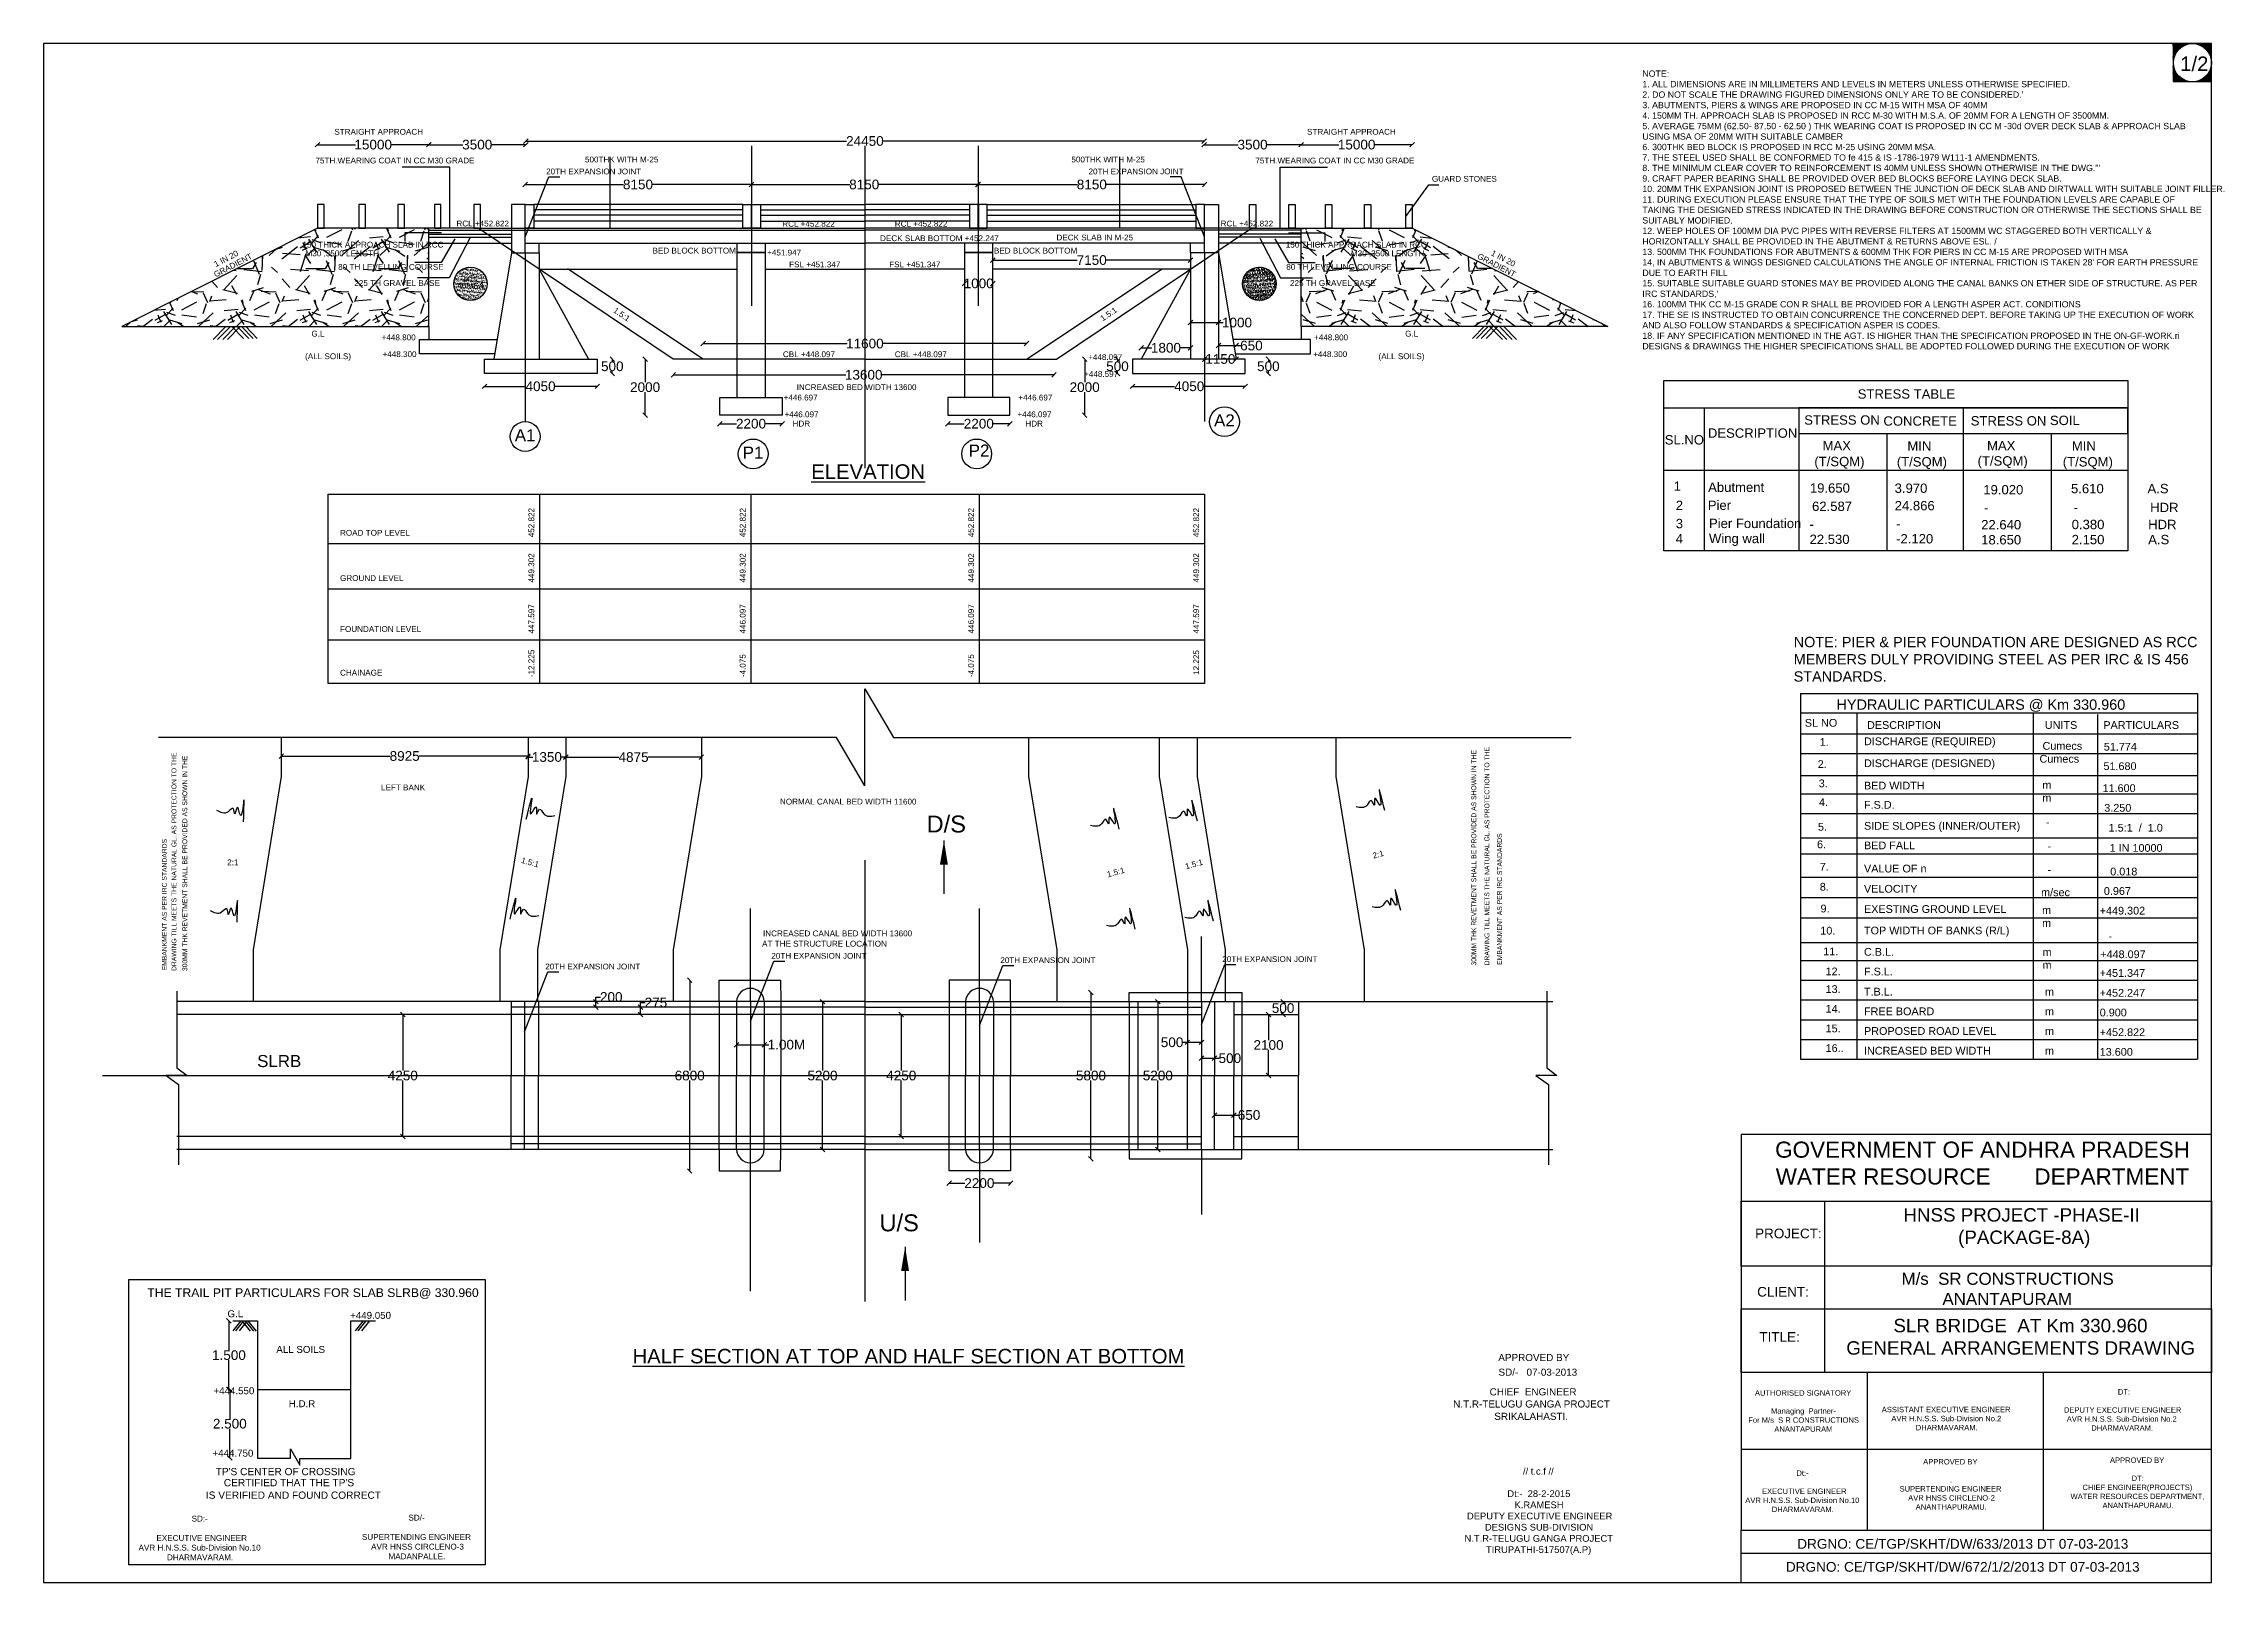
# Model space of a CAD drawing. Header units: millimetres. Extents: x 5124 to 3460569, y 2311 to 45956336.
# Drawn here: x 3415487 to 3460569, y 45924522 to 45956336 of the extents above; entities outside this region: 3.
import ezdxf

# ---------------------------------------------------------------- set-up
doc = ezdxf.new("R2010")
doc.units = ezdxf.units.MM
doc.header["$MEASUREMENT"] = 0
for name, color, linetype in [('DIMENSION', 7, 'Continuous'), ('DRAWING', 7, 'Continuous'), ('TEXT', 7, 'Continuous')]:
    doc.layers.add(name, color=color, linetype=linetype)
doc.styles.get("Standard").update_dxf_attribs({"font": 'arial.ttf', "height": 200})
doc.dimstyles.get("Standard").update_dxf_attribs({"dimtxt": 200, "dimasz": 110, "dimexe": 0.18, "dimexo": 0.0625, "dimgap": 0.09, "dimtad": 0, "dimtih": 1, "dimtoh": 1, "dimdec": 0, "dimzin": 0, "dimdsep": 46, "dimtxsty": 'Standard', "dimblk": 'OBLIQUE', "dimcen": 0.09, "dimse1": 1, "dimse2": 1, "dimadec": 0, "dimazin": 0, "dimtfac": 1, "dimtdec": 0, "dimtofl": 0, "dimtmove": 0, "dimatfit": 3, "dimfxl": 1, "dimtolj": 1, "dimtzin": 0, "dimarcsym": 0})

msp = doc.modelspace()

# ---------------------------------------------------------------- texts
at = {"layer": 'DRAWING'}
for s, insert, char_height, width, attachment_point in [('M15', (3424174.1, 45951515.6), 100, 483.458, 1), ('M15', (3440755.9, 45951515.6), 100, 483.458, 3), ('CONCRETE', (3453520.5, 45948630), 193.58, 1563.987, 1), ('(T/SQM)', (3452092.1, 45947792.6), 193.58, 1060.822, 1), ('(T/SQM)', (3453797.1, 45947786.6), 193.58, 1060.822, 1), ('(T/SQM)', (3455467.1, 45947804.8), 193.58, 1060.822, 1), ('(T/SQM)', (3457228, 45947786.6), 193.58, 1060.822, 1)]:
    msp.add_mtext(s, dxfattribs=dict(at, insert=insert, char_height=char_height, width=width, attachment_point=attachment_point))
at = {"layer": 'TEXT'}
for s, height, p in [('STRAIGHT APPROACH', 120, (3421496.3, 45954452.3)), ('STRAIGHT APPROACH', 120, (3441604.7, 45954452.3)), ('75TH.WEARING COAT IN CC M30 GRADE', 120, (3421106.3, 45953858.3)), ('500THK WITH M-25', 120, (3426677.7, 45953879.7)), ('500THK WITH M-25', 120, (3436733.7, 45953879.7)), ('75TH.WEARING COAT IN CC M30 GRADE', 120, (3440536.8, 45953858.3)), ('20TH EXPANSION JOINT ', 120, (3425874.7, 45953632.7)), ('20TH EXPANSION JOINT ', 120, (3437088.2, 45953632.7)), ('GUARD STONES', 120, (3444185.8, 45953480.3)), ('RCL +452.822', 120, (3424021, 45952555.5)), ('RCL +452.822', 120, (3430756.2, 45952549.5)), ('RCL +452.822', 120, (3433083.6, 45952549.5)), ('RCL +452.822', 120, (3439818.8, 45952555.5)), ('150 THICK APPROACH SLAB IN RCC', 120, (3420837.8, 45952118.7)), ('BED BLOCK BOTTOM', 120, (3428075, 45951996)), ('DECK SLAB BOTTOM +452.247', 120, (3432778.1, 45952251.8)), ('BED BLOCK BOTTOM', 120, (3435132, 45951996)), ('DECK SLAB IN M-25', 120, (3436424.6, 45952267)), ('150 THICK APPROACH SLAB IN RCC', 120, (3441164.7, 45952118.7)), ('M30 ,3500 LENGTH', 120, (3420900.6, 45951939)), ('80 TH LEVELLING COURSE', 120, (3421576.3, 45951658.5)), ('+451.947', 120, (3430444, 45951955.4)), ('FSL +451.347', 120, (3430899.2, 45951710)), ('FSL +451.347', 120, (3432966.7, 45951710)), ('80 TH LEVELLING COURSE', 120, (3441175.8, 45951658.5)), ('M30 ,3500 LENGTH', 120, (3442511.7, 45951939)), ('225 TH GRAVEL BASE', 120, (3421910.2, 45951326)), ('40MSA', 120, (3424040.5, 45951271.6)), ('40MSA', 120, (3440337.3, 45951271.6)), ('225 TH GRAVEL BASE', 120, (3441253.6, 45951326)), ('G.L', 120, (3421023.4, 45950278.7)), ('+448.800', 120, (3422474.5, 45950201.9)), ('+448.800', 120, (3441750.3, 45950201.9)), ('G.L', 120, (3443633.4, 45950278.7)), ('(ALL SOILS)', 120, (3420892.4, 45949811.8)), ('+448.300', 120, (3422493, 45949855.4)), ('CBL +448.097', 120, (3430770.2, 45949853.3)), ('CBL +448.097', 120, (3433082.5, 45949853.3)), ('+448.097', 120, (3437079.1, 45949794.3)), ('+448.300', 120, (3441731.8, 45949855.4)), ('(ALL SOILS)', 120, (3443083.2, 45949811.8)), ('+448.597', 120, (3436997.1, 45949445.3)), ('+446.697', 120, (3430784.6, 45948957.9)), ('INCREASED BED WIDTH 13600', 120, (3431054.7, 45949172.7)), ('+446.697', 120, (3435636.8, 45948957.9)), ('STRESS TABLE', 193.584, (3452989.2, 45948995.3)), ('+446.097', 120, (3430803.1, 45948611.4)), ('HDR', 120, (3430970.1, 45948418.9)), ('+446.097', 120, (3435618.3, 45948611.4)), ('HDR', 120, (3435782.4, 45948418.9)), ('A2', 250, (3439683.3, 45948420.8)), ('STRESS ON ', 193.58, (3451882.9, 45948456.8)), ('STRESS ON ', 193.58, (3455325.2, 45948439.9)), ('SOIL ', 193.58, (3456962.2, 45948449)), ('A1', 250, (3425227.5, 45948114.3)), ('P2', 250, (3434611.3, 45947796.8)), ('SL.NO ', 193.58, (3448999.5, 45948047.5)), ('DESCRIPTION ', 193.584, (3449891.6, 45948186.5)), ('MAX', 193.58, (3452263, 45947927.2)), ('MIN', 193.58, (3454015.6, 45947920.6)), ('MAX', 193.58, (3455662, 45947927.2)), ('MIN', 193.58, (3457414.7, 45947920.6)), ('P1', 250, (3429939.3, 45947754.3)), ('%%UELEVATION', 300, (3431356.1, 45947337.4)), ('1', 193.6, (3449185, 45947090.6)), ('Abutment ', 193.58, (3449896.9, 45947066.9)), ('19.650', 193.58, (3451999.9, 45947051.2)), ('3.970', 193.58, (3453751.8, 45947047)), ('19.020', 193.58, (3455585.1, 45947015.5)), ('5.610', 193.58, (3457397.5, 45947039.4)), ('A.S', 193.58, (3458978.8, 45947039.4)), ('2', 193.6, (3449227.1, 45946692.8)), ('Pier', 193.58, (3449889.4, 45946695.6)), ('62.587', 193.58, (3452044.8, 45946673)), ('24.866', 193.58, (3453753.8, 45946686.3)), ('-', 193.6, (3455597.7, 45946640.2)), ('-', 193.6, (3457453.6, 45946648.8)), ('HDR', 193.58, (3459034.9, 45946648.8)), ('ROAD TOP LEVEL', 120, (3421614.5, 45946161.9)), ('3', 193.6, (3449227.2, 45946315.8)), ('Pier Foundation', 193.584, (3449914.3, 45946319.2)), ('-', 193.6, (3451993.2, 45946301.8)), ('-', 193.6, (3453782.8, 45946313.4)), ('22.640', 193.58, (3455541, 45946292.7)), ('0.380', 193.58, (3457412, 45946296.7)), ('HDR', 193.58, (3458993.3, 45946296.7)), ('4', 193.6, (3449227.2, 45946004.3)), ('Wing wall', 193.58, (3449914.3, 45946007.7)), ('22.530', 193.58, (3451993.2, 45945990.3)), ('-2.120', 193.58, (3453782.8, 45946001.9)), ('18.650', 193.58, (3455541, 45945981.2)), ('2.150', 193.58, (3457412, 45945985.2)), ('A.S', 193.58, (3458993.3, 45945985.2)), ('GROUND LEVEL', 120, (3421614.5, 45945225.4)), ('FOUNDATION LEVEL', 120, (3421614.5, 45944171.9)), ('CHAINAGE', 120, (3421614.5, 45943268.9)), ('LEFT BANK', 120, (3422461.5, 45940897.8)), ('NORMAL CANAL BED WIDTH 11600', 120, (3430709.2, 45940604.5)), ('D/S', 350, (3433739.8, 45940025.9)), ('2:1', 120, (3419282.4, 45939349)), ('AT THE STRUCTURE LOCATION', 120, (3430339.5, 45937666.5)), ('INCREASED CANAL BED WIDTH 13600', 120, (3430358.7, 45937879.6)), ('20TH EXPANSION JOINT ', 120, (3425857.2, 45937194.7)), ('20TH EXPANSION JOINT ', 120, (3430530.7, 45937415.2)), ('20TH EXPANSION JOINT ', 120, (3435263.7, 45937325.7)), ('20TH EXPANSION JOINT ', 120, (3439853.2, 45937348.7)), ('SLRB', 250, (3419901.4, 45935175.6)), ('U/S', 350, (3432765.7, 45931780.6)), ('THE TRAIL PIT PARTICULARS FOR SLAB SLRB@ 330.960', 180, (3417630.5, 45930422)), ('G.L', 144, (3419288.2, 45930003.7)), ('+449.050', 144, (3421824, 45929970.9)), ('ALL SOILS', 144, (3420298, 45929266.5)), ('%%UHALF SECTION AT TOP AND HALF SECTION AT BOTTOM', 300, (3427661.2, 45929050.1)), ('APPROVED BY ', 146.557, (3445558.7, 45929097.3)), ('SD/-   07-03-2013', 146.557, (3445562.4, 45928794.8)), ('+444.550', 144, (3418998.4, 45928412)), ('H.D.R', 144, (3420554.6, 45928144.4)), ('N.T.R-TELUGU GANGA PROJECT', 146.557, (3444625.6, 45928137.3)), ('SRIKALAHASTI.', 146.557, (3445475.6, 45927882.2)), ('+444.750', 144, (3418978.5, 45927121.2)), ("TP'S CENTER OF CROSSING ", 150, (3419043, 45926737.7)), ("CERTIFIED THAT THE TP'S  ", 150, (3419212.1, 45926509)), ('IS VERIFIED AND FOUND CORRECT', 150, (3418841.3, 45926250.4))]:
    msp.add_text(s, height=height, dxfattribs=at).set_placement(p)
for s, height, rotation, p in [('GRADIENT', 120, 27.56571, (3419045.3, 45951499)), ('1 IN 20', 120, 27.56571, (3419047.4, 45951712.6)), ('GRADIENT', 120, 332.43429, (3445111.9, 45951902.4)), ('1 IN 20', 120, 332.43429, (3445394.4, 45951967.5)), ('1.5:1', 120, 326.09946, (3427250, 45950790.9)), ('1.5:1', 120, 33.90054, (3437380.9, 45950589.9)), ('452.822', 120, 90, (3425629.4, 45946129.5)), ('452.822', 120, 90, (3429998.9, 45946129.5)), ('452.822', 120, 90, (3434719.9, 45946129.5)), ('452.822', 120, 90, (3439373.9, 45946129.5)), ('449.302', 120, 90, (3425629.4, 45945193)), ('449.302', 120, 90, (3429998.9, 45945193)), ('449.302', 120, 90, (3434719.9, 45945193)), ('449.302', 120, 90, (3439373.9, 45945193)), ('447.597', 120, 90, (3425629.4, 45944139.5)), ('446.097', 120, 90, (3429998.9, 45944139.5)), ('446.097', 120, 90, (3434719.9, 45944139.5)), ('447.597', 120, 90, (3439373.9, 45944139.5)), ('-12.225', 120, 90, (3425629.4, 45943236.5)), ('-4.075', 120, 90, (3429998.9, 45943236.5)), ('-4.075', 120, 90, (3434719.9, 45943236.5)), (' 12.225', 120, 90, (3439373.9, 45943236.5)), ('DRAWING TILL MEETS THE NATURAL GL. AS PROTECTION TO THE', 100, 90, (3445373.5, 45937278.1)), ('DRAWING TILL MEETS THE NATURAL GL. AS PROTECTION TO THE', 100, 90, (3418231.5, 45937162.7)), ('300MM THK REVETMENT SHALL BE PROVIDED AS SHOWN IN THE', 100, 90, (3418455.6, 45937160.4)), ('300MM THK REVETMENT SHALL BE PROVIDED AS SHOWN IN THE', 100, 90, (3445103, 45937275.8)), ('EMBANKMENT AS PER IRC STANDARDS', 100, 90, (3445635, 45937290.9)), ('EMBANKMENT AS PER IRC STANDARDS', 100, 90, (3418033.7, 45937175.5)), ('1.5:1', 120, 344.44607, (3425349.1, 45939401.1)), ('2:1', 120, 15.55393, (3442978.3, 45939483.6)), ('1.5:1', 120, 15.55393, (3437487.8, 45939096.6)), ('1.5:1', 120, 15.55393, (3439104.5, 45939262.1))]:
    msp.add_text(s, height=height, rotation=rotation, dxfattribs=at).set_placement(p)
at = {"layer": 'TEXT', "color": 5}
msp.add_text('D.L.R.B @ KM 134.402-1', height=230, dxfattribs=at).set_placement((308082.8, 114156.4))
at = {"layer": 'TEXT', "attachment_point": 1}
for s, insert, char_height, width in [('NOTE: \\P1. ALL DIMENSIONS ARE IN MILLIMETERS AND LEVELS IN METERS UNLESS OTHERWISE SPECIFIED.\\P2. DO NOT SCALE THE DRAWING FIGURED DIMENSIONS ONLY ARE TO BE CONSIDERED.\' \\P3. ABUTMENTS, PIERS & WINGS ARE PROPOSED IN CC M-15 WITH MSA OF 40MM  \\P4. 150MM TH. APPROACH SLAB IS PROPOSED IN RCC M-30 WITH M.S.A. OF 20MM FOR A LENGTH OF 3500MM. \\P5. AVERAGE 75MM (62.50- 87.50 - 62.50 ) THK WEARING COAT IS PROPOSED IN CC M -30d OVER DECK SLAB & APPROACH SLAB USING MSA OF 20MM WITH SUITABLE CAMBER  \\P6. 300THK BED BLOCK IS PROPOSED IN RCC M-25 USING 20MM MSA. \\P7. THE STEEL USED SHALL BE CONFORMED TO fe 415 & IS -1786-1979 W111-1 AMENDMENTS. \\P8. THE MINIMUM CLEAR COVER TO REINFORCEMENT IS 40MM UNLESS SHOWN OTHERWISE IN THE DWG.\'" \\P9. CRAFT PAPER BEARING SHALL BE PROVIDED OVER BED BLOCKS BEFORE LAYING DECK SLAB. \\P10. 20MM THK EXPANSION JOINT IS PROPOSED BETWEEN THE JUNCTION OF DECK SLAB AND DIRTWALL WITH SUITABLE JOINT FILLER. \\P11. DURING EXECUTION PLEASE ENSURE THAT THE TYPE OF SOILS MET WITH THE FOUNDATION LEVELS ARE CAPABLE OF TAKING THE DESIGNED STRESS INDICATED IN THE DRAWING BEFORE CONSTRUCTION OR OTHERWISE THE SECTIONS SHALL BE SUITABLY MODIFIED. \\P12. WEEP HOLES OF 100MM DIA PVC PIPES WITH REVERSE FILTERS AT 1500MM WC STAGGERED BOTH VERTICALLY & HORIZONTALLY SHALL BE PROVIDED IN THE ABUTMENT & RETURNS ABOVE ESL. / \\P13. 500MM THK FOUNDATIONS FOR ABUTMENTS & 600MM THK FOR PIERS IN CC M-15 ARE PROPOSED WITH MSA \\P14, IN ABUTMENTS & WINGS DESIGNED CALCULATIONS THE ANGLE OF INTERNAL FRICTION IS TAKEN 28\' FOR EARTH PRESSURE DUE TO EARTH FILL \\P15. SUITABLE SUITABLE GUARD STONES MAY BE PROVIDED ALONG THE CANAL BANKS ON ETHER SIDE OF STRUCTURE. AS PER IRC STANDARDS,\' \\P16. 100MM THK CC M-15 GRADE CON R SHALL BE PROVIDED FOR A LENGTH ASPER ACT. CONDITIONS \\P17. THE SE IS INSTRUCTED TO OBTAIN CONCURRENCE THE CONCERNED DEPT. BEFORE TAKING UP THE EXECUTION OF WORK AND ALSO FOLLOW STANDARDS & SPECIFICATION ASPER IS CODES.\\P18. IF ANY SPECIFICATION MENTIONED IN THE AGT. IS HIGHER THAN THE SPECIFICATION PROPOSED IN THE ON-GF-WORK.ri DESIGNS & DRAWINGS THE HIGHER SPECIFICATIONS SHALL BE ADOPTED FOLLOWED DURING THE EXECUTION OF WORK ', (3448536.6, 45955780.1), 130.0144, 11559.246), ('1/2', (3459655.2, 45956069.1), 300, 425.761), ('\\PNOTE: PIER & PIER FOUNDATION ARE DESIGNED AS RCC MEMBERS DULY PROVIDING STEEL AS PER IRC & IS 456 STANDARDS.', (3451665, 45944426), 213.4239, 9781.001), ('\\PHYDRAULIC PARTICULARS @ Km 330.960', (3452550.3, 45943132.3), 213.424, 9076.723), (' SL NO', (3451832.8, 45942372.9), 160.07, 1180.245), (' DESCRIPTION ', (3453118.3, 45942327.7), 160.068, 2727.996), ('UNITS', (3456856.5, 45942327.7), 160.07, 1062.344), ('PARTICULARS', (3458065.9, 45942327.7), 160.068, 2544.491), ('1.', (3452203.6, 45941977.6), 160.07, 236.297), ('DISCHARGE (REQUIRED)', (3453118.3, 45941990.9), 160.068, 4463.254), (' Cumecs \\PCumecs \\P ', (3456746.6, 45941896.3), 160.07, 998.575), ('51.774', (3458076, 45941879.2), 160.07, 880.985), ('2.', (3452162.6, 45941519.3), 160.07, 236.297), ('DISCHARGE (DESIGNED)', (3453118.3, 45941537.6), 160.068, 4442.825), ('\\P51.680', (3458068.3, 45941743.7), 160.07, 1089.976), ('3.', (3452182.6, 45941121.5), 160.07, 236.297), ('BED WIDTH', (3453118.3, 45941075.6), 160.07, 2020.551), ('m \\Pm ', (3456806.4, 45941088.9), 160.07, 188.231), ('11.600', (3458049.5, 45941022.6), 160.07, 583.007), ('4.', (3452188.4, 45940734.5), 160.07, 236.297), ('F.S.D.', (3453118.3, 45940677.4), 160.07, 986.591), ('3.250', (3458085.3, 45940615.8), 160.07, 731.996), ('5.', (3452167, 45940223.5), 160.07, 236.297), ('SIDE SLOPES (INNER/OUTER)', (3453118.3, 45940243.4), 160.068, 16267.8), ('-', (3456878.8, 45940320.8), 160.1, 188.231), ('1.5:1  /  1.0', (3458176, 45940203.7), 160.068, 1173.002), ('6.', (3452147.5, 45939860.3), 160.07, 236.297), ('BED FALL', (3453118.3, 45939839.4), 160.07, 1708.862), ('-', (3456913.2, 45939825), 160.1, 188.231), ('1 IN 10000', (3458196.2, 45939786.4), 160.07, 1119.708), ('7.', (3452204.7, 45939396.2), 160.07, 236.297), ('VALUE OF n', (3453118.3, 45939359.9), 160.07, 2112.936), ('-', (3456913.2, 45939336.9), 160.1, 188.231), (' 0.018 \\P', (3458147, 45939298.3), 160.07, 733.042), ('8.', (3452204.7, 45938984.4), 160.07, 236.297), ('VELOCITY', (3453118.3, 45938941.6), 160.07, 1826.74), ('m/sec', (3456779.8, 45938869.2), 160.07, 694.323), ('0.967', (3458077, 45938896.6), 160.07, 732.65), ('9.', (3452220, 45938533.5), 160.07, 236.297), ('EXESTING GROUND LEVEL', (3453118.3, 45938523.2), 160.068, 4200.872), ('m \\Pm ', (3456800.3, 45938501.8), 160.07, 188.231), ('+449.302', (3457991.1, 45938489.9), 160.07, 1187.073), ('10.', (3452215.1, 45938075.8), 160.07, 236.297), ('TOP WIDTH OF BANKS (R/L)', (3453118.3, 45938079.2), 160.068, 4956.098), ('-', (3458172.4, 45937963), 160.1, 1327.822), ('11.', (3452274.5, 45937647.2), 160.07, 236.297), ('12.', (3452324, 45937233.3), 160.07, 236.297), ('C.B.L.', (3453118.3, 45937637.4), 160.07, 978.275), ('F.S.L.', (3453118.3, 45937230.7), 160.07, 925.121), ('m \\Pm ', (3456808.7, 45937635), 160.07, 188.231), ('+448.097', (3458002.3, 45937588.3), 160.07, 1187.073), ('13.', (3452324.7, 45936867.7), 160.07, 236.297), ('T.B.L.', (3453118.3, 45936815.2), 160.07, 946.817), ('m ', (3456861.3, 45936812.8), 160.07, 321.96), ('\\P+451.347', (3457991.1, 45937468.4), 160.07, 1187.073), ('+452.247', (3457991.1, 45936790.6), 160.07, 1187.073), ('14.', (3452324.7, 45936460.9), 160.07, 236.297), ('FREE BOARD', (3453118.3, 45936408.4), 160.07, 2428.308), ('m ', (3456861.3, 45936406), 160.07, 321.96), ('0.900', (3457991.1, 45936383.9), 160.07, 1187.073), ('15.', (3452324.7, 45936054.2), 160.07, 236.297), ('PROPOSED ROAD LEVEL', (3453118.3, 45936001.7), 160.068, 3131.814), ('m ', (3456861.3, 45935999.3), 160.07, 321.96), ('+452.822', (3457991.1, 45935977.1), 160.07, 1187.073), ('16..', (3452324.7, 45935647.5), 160.07, 236.297), ('INCREASED BED WIDTH', (3453118.3, 45935594.9), 160.068, 3103.579), ('m ', (3456861.3, 45935592.5), 160.07, 321.96), ('13.600', (3457991.1, 45935570.4), 160.07, 1187.073), ('PROJECT:', (3450867.8, 45931835.7), 199.25, 1859.07), ('\\pi1019.9;M/s  SR CONSTRUCTIONS \\P\\pi1865.1;ANANTAPURAM', (3452874.5, 45930924.4), 250.132, 6383.076), ('CLIENT:', (3450910, 45930629.8), 199.25, 1859.07), ('TITLE:', (3450955.9, 45929696), 199.25, 1080.455), ('\\pi1695.6;SLR BRIDGE  AT Km 330.960\\P\\pi721.32;GENERAL ARRANGEMENTS DRAWING', (3452031.3, 45929970), 277.339, 8609.367), ('CHIEF  ENGINEER', (3445379.4, 45928534.2), 146.557, 4116.147), ('\\pi1818;AUTHORISED SIGNATORY\\P\\pi2813.9;\\P\\pi2151.8;Managing  Partner-\\P\\pi1680.1;For M/s  S R CONSTRUCTIONS\\P\\pi2219.3;ANANTAPURAM', (3449045.8, 45928495.1), 112.123, 5627.805), ('\\pi2651.1;  DT:\\P\\pi2813.9;\\P\\pi1579; DEPUTY EXECUTIVE ENGINEER\\P\\pi1682;AVR H.N.S.S. Sub-Division No.2\\P\\pi2187.1;DHARMAVARAM.', (3455628.7, 45928517.1), 112.123, 5627.805), ('\\pi2813.9;\\P\\P\\pi1483.2;ASSISTANT EXECUTIVE ENGINEER\\P\\pi1682;AVR H.N.S.S. Sub-Division No.2\\P\\pi2187.1;DHARMAVARAM.', (3452002.5, 45928525.9), 112.123, 5627.805), ('\\pi3164.2;// t.c.f //\\P\\pi3481.9;\\P\\pi2841.5;Dt:-  28-2-2015\\P\\pi2990.6;K.RAMESH \\P\\pi1953.8; DEPUTY EXECUTIVE ENGINEER\\P\\pi2377.3;DESIGNS SUB-DIVISION  \\P\\pi1956.7;N.T.R-TELUGU GANGA PROJECT\\P\\pi2399.8;TIRUPATHI-517507(A.P)', (3442904.4, 45926888.3), 138.74, 6963.77), ('\\pi2253.1;APPROVED BY\\P\\pi2813.9;\\P\\pi2806.1;.  \\P\\pi1765.3;SUPERTENDING ENGINEER                \\P\\pi1899.8; AVR HNSS CIRCLENO-2\\P\\pi0;^I^I^I^I       ANANTHAPURAMU.', (3452088.7, 45927072.4), 112.123, 5627.805), ('\\pi2253.1;APPROVED BY\\P\\pi2813.9;\\P\\pi2700.6;DT:   \\P\\pi1684.9;CHIEF ENGINEER(PROJECTS)                \\P\\pi1438.1;WATER RESOURCES DEPARTMENT,\\P\\pi0;^I^I^I^I       ANANTHAPURAMU.', (3455950.1, 45927104.1), 112.123, 5627.805), ('\\pi2696.2;Dt:- \\P\\pi2813.9;\\P\\pi1896.6;  EXECUTIVE ENGINEER\\P\\pi1638.1;AVR H.N.S.S. Sub-Division No.10\\P\\pi2187.1;DHARMAVARAM.', (3449026, 45926836), 112.123, 5627.805), ('\\pi4077.2;SD:- \\P\\pi4238.5;\\P\\pi3256.8;  EXECUTIVE ENGINEER\\P\\pi2980.1;AVR H.N.S.S. Sub-Division No.10\\P\\pi3567.7;DHARMAVARAM.', (3414469.2, 45925900.2), 120, 8476.996), ('\\pi4215.2; \\P\\pi4238.5;\\P\\pi4077.2;SD/-\\P\\pi4191.9;  \\P\\pi3116.3;SUPERTENDING ENGINEER                \\P\\pi3259.5; AVR HNSS CIRCLENO-3    \\P\\pi3665.1;MADANPALLE.', (3418951.1, 45926320.6), 120, 8476.996), ('\\pi2333.3;DRGNO: CE/TGP/SKHT/DW/633/2013 DT 07-03-2013', (3449404.6, 45925419.6), 201.309, 11477.707), ('\\pi2098.7;DRGNO: CE/TGP/SKHT/DW/672/1/2/2013 DT 07-03-2013', (3449404.6, 45924943.5), 201.309, 11477.707)]:
    msp.add_mtext(s, dxfattribs=dict(at, insert=insert, char_height=char_height, width=width))
at = {"layer": 'TEXT', "color": 7, "width": 9491.239, "attachment_point": 5}
for s, insert, char_height in [('GOVERNMENT OF ANDHRA PRADESH\\PWATER RESOURCE       DEPARTMENT', (3455568.3, 45933188.9), 332.807), ('HNSS PROJECT -PHASE-II\\P (PACKAGE-8A)', (3456377.1, 45931847), 277.339)]:
    msp.add_mtext(s, dxfattribs=dict(at, insert=insert, char_height=char_height))

# ---------------------------------------------------------------- blocks, each defined once
blk = doc.blocks.new('_Oblique')
at = {"color": 0, "linetype": 'ByBlock', "lineweight": -2}
blk.add_line((-0.5, -0.5), (0.5, 0.5), dxfattribs=at)
blk = doc.blocks.new('*D28')
at = {"layer": 'Defpoints', "color": 0, "transparency": 16777216}
for p in [(3424602.5, 45949512.5), (3426933.5, 45949512.5), (3426933.5, 45949249.5)]:
    blk.add_point(p, dxfattribs=at)
at = {"layer": 'DRAWING', "color": 0, "lineweight": -2, "transparency": 16777216}
for p, q in [((3424602.5, 45949249.5), (3425457.590764, 45949249.5)), ((3426933.5, 45949249.5), (3426062.409236, 45949249.5))]:
    blk.add_line(p, q, dxfattribs=at)
at = {"layer": 'DRAWING', "color": 0, "lineweight": -2, "transparency": 16777216, "xscale": 95, "yscale": 95, "zscale": 95, "rotation": 180}
blk.add_blockref('_Oblique', (3424602.5, 45949249.5), dxfattribs=at)
at = {"layer": 'DRAWING', "color": 0, "lineweight": -2, "transparency": 16777216, "xscale": 95, "yscale": 95, "zscale": 95}
blk.add_blockref('_Oblique', (3426933.5, 45949249.5), dxfattribs=at)
at = {"layer": 'DRAWING', "color": 0, "transparency": 16777216, "insert": (3425760, 45949249.5), "char_height": 200, "attachment_point": 5}
blk.add_mtext('\\A1;4050', dxfattribs=at)
blk = doc.blocks.new('*D29')
at = {"layer": 'Defpoints', "color": 0, "transparency": 16777216}
for p in [(3426934, 45949814), (3426934, 45949512), (3427243, 45949512)]:
    blk.add_point(p, dxfattribs=at)
at = {"layer": 'DRAWING', "color": 0, "lineweight": -2, "transparency": 16777216}
for p, q in [((3427243, 45949814), (3427243, 45949765)), ((3427243, 45949512), (3427243, 45949561))]:
    blk.add_line(p, q, dxfattribs=at)
at = {"layer": 'DRAWING', "color": 0, "lineweight": -2, "transparency": 16777216, "xscale": 95, "yscale": 95, "zscale": 95}
for p, rotation in [((3427243, 45949814), 90), ((3427243, 45949512), 270)]:
    blk.add_blockref('_Oblique', p, dxfattribs=dict(at, rotation=rotation))
at = {"layer": 'DRAWING', "color": 0, "transparency": 16777216, "insert": (3427243, 45949663), "char_height": 200, "attachment_point": 5}
blk.add_mtext('\\A1;500', dxfattribs=at)
blk = doc.blocks.new('*D30')
at = {"layer": 'Defpoints', "color": 0, "transparency": 16777216}
for p in [(3428504, 45949809), (3427921, 45948654), (3429468, 45948654)]:
    blk.add_point(p, dxfattribs=at)
at = {"layer": 'DRAWING', "color": 0, "lineweight": -2, "transparency": 16777216}
for p, q in [((3427921, 45949809), (3427921, 45949334)), ((3427921, 45948654), (3427921, 45949130))]:
    blk.add_line(p, q, dxfattribs=at)
at = {"layer": 'DRAWING', "color": 0, "lineweight": -2, "transparency": 16777216, "xscale": 95, "yscale": 95, "zscale": 95}
for p, rotation in [((3427921, 45949809), 90), ((3427921, 45948654), 270)]:
    blk.add_blockref('_Oblique', p, dxfattribs=dict(at, rotation=rotation))
at = {"layer": 'DRAWING', "color": 0, "transparency": 16777216, "insert": (3427921, 45949232), "char_height": 200, "attachment_point": 5}
blk.add_mtext('\\A1;2000', dxfattribs=at)
blk = doc.blocks.new('*D31')
at = {"layer": 'Defpoints', "color": 0, "transparency": 16777216}
for p in [(3428504, 45949809), (3436374, 45949809), (3436374, 45949488)]:
    blk.add_point(p, dxfattribs=at)
at = {"layer": 'DRAWING', "color": 0, "lineweight": -2, "transparency": 16777216}
for p, q in [((3428504, 45949488), (3432073, 45949488)), ((3436374, 45949488), (3432806, 45949488))]:
    blk.add_line(p, q, dxfattribs=at)
at = {"layer": 'DRAWING', "color": 0, "lineweight": -2, "transparency": 16777216, "xscale": 95, "yscale": 95, "zscale": 95, "rotation": 180}
blk.add_blockref('_Oblique', (3428504, 45949488), dxfattribs=at)
at = {"layer": 'DRAWING', "color": 0, "lineweight": -2, "transparency": 16777216, "xscale": 95, "yscale": 95, "zscale": 95}
blk.add_blockref('_Oblique', (3436374, 45949488), dxfattribs=at)
at = {"layer": 'DRAWING', "color": 0, "transparency": 16777216, "insert": (3432440, 45949488), "char_height": 200, "attachment_point": 5}
blk.add_mtext('\\A1;13600', dxfattribs=at)
blk = doc.blocks.new('*D32')
at = {"layer": 'Defpoints', "color": 0, "transparency": 16777216}
for p in [(3429467.5, 45948654.5), (3430753, 45948654.5), (3430753, 45948476.5)]:
    blk.add_point(p, dxfattribs=at)
at = {"layer": 'DRAWING', "color": 0, "lineweight": -2, "transparency": 16777216}
for p, q in [((3429467.5, 45948476.5), (3429810.16, 45948476.5)), ((3430753, 45948476.5), (3430410.34, 45948476.5))]:
    blk.add_line(p, q, dxfattribs=at)
at = {"layer": 'DRAWING', "color": 0, "lineweight": -2, "transparency": 16777216, "xscale": 95, "yscale": 95, "zscale": 95, "rotation": 180}
blk.add_blockref('_Oblique', (3429467.5, 45948476.5), dxfattribs=at)
at = {"layer": 'DRAWING', "color": 0, "lineweight": -2, "transparency": 16777216, "xscale": 95, "yscale": 95, "zscale": 95}
blk.add_blockref('_Oblique', (3430753, 45948476.5), dxfattribs=at)
at = {"layer": 'DRAWING', "color": 0, "transparency": 16777216, "insert": (3430110.25, 45948476.5), "char_height": 200, "attachment_point": 5}
blk.add_mtext('\\A1;2200', dxfattribs=at)
blk = doc.blocks.new('*D33')
at = {"layer": 'Defpoints', "color": 0, "transparency": 16777216}
for p in [(3435806, 45950133), (3429122, 45949809), (3435806, 45949832)]:
    blk.add_point(p, dxfattribs=at)
at = {"layer": 'DRAWING', "color": 0, "lineweight": -2, "transparency": 16777216}
for p, q in [((3429122, 45950133), (3432098, 45950133)), ((3435806, 45950133), (3432831, 45950133))]:
    blk.add_line(p, q, dxfattribs=at)
at = {"layer": 'DRAWING', "color": 0, "lineweight": -2, "transparency": 16777216, "xscale": 95, "yscale": 95, "zscale": 95, "rotation": 180}
blk.add_blockref('_Oblique', (3429122, 45950133), dxfattribs=at)
at = {"layer": 'DRAWING', "color": 0, "lineweight": -2, "transparency": 16777216, "xscale": 95, "yscale": 95, "zscale": 95}
blk.add_blockref('_Oblique', (3435806, 45950133), dxfattribs=at)
at = {"layer": 'DRAWING', "color": 0, "transparency": 16777216, "insert": (3432464, 45950133), "char_height": 200, "attachment_point": 5}
blk.add_mtext('\\A1;11600', dxfattribs=at)
blk = doc.blocks.new('*D34')
at = {"layer": 'Defpoints', "color": 0, "transparency": 16777216}
for p in [(3421151, 45954246), (3421151, 45952520), (3423448, 45952520)]:
    blk.add_point(p, dxfattribs=at)
at = {"layer": 'DRAWING', "color": 0, "lineweight": -2, "transparency": 16777216}
for p, q in [((3421151, 45954246), (3421933, 45954246)), ((3423448, 45954246), (3422666, 45954246))]:
    blk.add_line(p, q, dxfattribs=at)
at = {"layer": 'DRAWING', "color": 0, "lineweight": -2, "transparency": 16777216, "xscale": 95, "yscale": 95, "zscale": 95, "rotation": 180}
blk.add_blockref('_Oblique', (3421151, 45954246), dxfattribs=at)
at = {"layer": 'DRAWING', "color": 0, "lineweight": -2, "transparency": 16777216, "xscale": 95, "yscale": 95, "zscale": 95}
blk.add_blockref('_Oblique', (3423448, 45954246), dxfattribs=at)
at = {"layer": 'DRAWING', "color": 0, "transparency": 16777216, "insert": (3422300, 45954246), "char_height": 200, "attachment_point": 5}
blk.add_mtext('\\A1;15000', dxfattribs=at)
blk = doc.blocks.new('*D35')
at = {"layer": 'Defpoints', "color": 0, "transparency": 16777216}
for p in [(3423447, 45954198), (3425454, 45954246), (3425454, 45954170)]:
    blk.add_point(p, dxfattribs=at)
at = {"layer": 'DRAWING', "color": 0, "lineweight": -2, "transparency": 16777216}
for p, q in [((3423447, 45954246), (3424152, 45954246)), ((3425454, 45954246), (3424749, 45954246))]:
    blk.add_line(p, q, dxfattribs=at)
at = {"layer": 'DRAWING', "color": 0, "lineweight": -2, "transparency": 16777216, "xscale": 95, "yscale": 95, "zscale": 95, "rotation": 180}
blk.add_blockref('_Oblique', (3423447, 45954246), dxfattribs=at)
at = {"layer": 'DRAWING', "color": 0, "lineweight": -2, "transparency": 16777216, "xscale": 95, "yscale": 95, "zscale": 95}
blk.add_blockref('_Oblique', (3425454, 45954246), dxfattribs=at)
at = {"layer": 'DRAWING', "color": 0, "transparency": 16777216, "insert": (3424451, 45954246), "char_height": 200, "attachment_point": 5}
blk.add_mtext('\\A1;3500', dxfattribs=at)
blk = doc.blocks.new('*D36')
at = {"layer": 'Defpoints', "color": 0, "transparency": 16777216}
for p in [(3425442, 45953010), (3430123, 45953422), (3430123, 45953010)]:
    blk.add_point(p, dxfattribs=at)
at = {"layer": 'DRAWING', "color": 0, "lineweight": -2, "transparency": 16777216}
for p, q in [((3425442, 45953422), (3427475, 45953422)), ((3430123, 45953422), (3428073, 45953422))]:
    blk.add_line(p, q, dxfattribs=at)
at = {"layer": 'DRAWING', "color": 0, "lineweight": -2, "transparency": 16777216, "xscale": 95, "yscale": 95, "zscale": 95, "rotation": 180}
blk.add_blockref('_Oblique', (3425442, 45953422), dxfattribs=at)
at = {"layer": 'DRAWING', "color": 0, "lineweight": -2, "transparency": 16777216, "xscale": 95, "yscale": 95, "zscale": 95}
blk.add_blockref('_Oblique', (3430123, 45953422), dxfattribs=at)
at = {"layer": 'DRAWING', "color": 0, "transparency": 16777216, "insert": (3427774, 45953422), "char_height": 200, "attachment_point": 5}
blk.add_mtext('\\A1;8150', dxfattribs=at)
blk = doc.blocks.new('*D37')
at = {"layer": 'Defpoints', "color": 0, "transparency": 16777216}
for p in [(3430120, 45953010), (3434800, 45953422), (3434800, 45953010)]:
    blk.add_point(p, dxfattribs=at)
at = {"layer": 'DRAWING', "color": 0, "lineweight": -2, "transparency": 16777216}
for p, q in [((3430120, 45953422), (3432152, 45953422)), ((3434800, 45953422), (3432750, 45953422))]:
    blk.add_line(p, q, dxfattribs=at)
at = {"layer": 'DRAWING', "color": 0, "lineweight": -2, "transparency": 16777216, "xscale": 95, "yscale": 95, "zscale": 95, "rotation": 180}
blk.add_blockref('_Oblique', (3430120, 45953422), dxfattribs=at)
at = {"layer": 'DRAWING', "color": 0, "lineweight": -2, "transparency": 16777216, "xscale": 95, "yscale": 95, "zscale": 95}
blk.add_blockref('_Oblique', (3434800, 45953422), dxfattribs=at)
at = {"layer": 'DRAWING', "color": 0, "transparency": 16777216, "insert": (3432451, 45953422), "char_height": 200, "attachment_point": 5}
blk.add_mtext('\\A1;8150', dxfattribs=at)
blk = doc.blocks.new('*D39')
at = {"layer": 'Defpoints', "color": 0, "transparency": 16777216}
for p in [(3437996.5, 45949512.5), (3440327.5, 45949512.5), (3437996.5, 45949249.5)]:
    blk.add_point(p, dxfattribs=at)
at = {"layer": 'DRAWING', "color": 0, "lineweight": -2, "transparency": 16777216}
for p, q in [((3437996.5, 45949249.5), (3438867.590764, 45949249.5)), ((3440327.5, 45949249.5), (3439472.409236, 45949249.5))]:
    blk.add_line(p, q, dxfattribs=at)
at = {"layer": 'DRAWING', "color": 0, "lineweight": -2, "transparency": 16777216, "xscale": 95, "yscale": 95, "zscale": 95, "rotation": 180}
blk.add_blockref('_Oblique', (3437996.5, 45949249.5), dxfattribs=at)
at = {"layer": 'DRAWING', "color": 0, "lineweight": -2, "transparency": 16777216, "xscale": 95, "yscale": 95, "zscale": 95}
blk.add_blockref('_Oblique', (3440327.5, 45949249.5), dxfattribs=at)
at = {"layer": 'DRAWING', "color": 0, "transparency": 16777216, "insert": (3439170, 45949249.5), "char_height": 200, "attachment_point": 5}
blk.add_mtext('\\A1;4050', dxfattribs=at)
blk = doc.blocks.new('*D40')
at = {"layer": 'Defpoints', "color": 0, "transparency": 16777216}
for p in [(3437686, 45949512), (3437996, 45949814), (3437996, 45949512)]:
    blk.add_point(p, dxfattribs=at)
at = {"layer": 'DRAWING', "color": 0, "lineweight": -2, "transparency": 16777216}
for p, q in [((3437686, 45949814), (3437686, 45949765)), ((3437686, 45949512), (3437686, 45949561))]:
    blk.add_line(p, q, dxfattribs=at)
at = {"layer": 'DRAWING', "color": 0, "lineweight": -2, "transparency": 16777216, "xscale": 95, "yscale": 95, "zscale": 95}
for p, rotation in [((3437686, 45949814), 90), ((3437686, 45949512), 270)]:
    blk.add_blockref('_Oblique', p, dxfattribs=dict(at, rotation=rotation))
at = {"layer": 'DRAWING', "color": 0, "transparency": 16777216, "insert": (3437686, 45949663), "char_height": 200, "attachment_point": 5}
blk.add_mtext('\\A1;500', dxfattribs=at)
blk = doc.blocks.new('*D41')
at = {"layer": 'Defpoints', "color": 0, "transparency": 16777216}
for p in [(3436426, 45949809), (3435462, 45948654), (3437008, 45948654)]:
    blk.add_point(p, dxfattribs=at)
at = {"layer": 'DRAWING', "color": 0, "lineweight": -2, "transparency": 16777216}
for p, q in [((3437008, 45949809), (3437008, 45949334)), ((3437008, 45948654), (3437008, 45949130))]:
    blk.add_line(p, q, dxfattribs=at)
at = {"layer": 'DRAWING', "color": 0, "lineweight": -2, "transparency": 16777216, "xscale": 95, "yscale": 95, "zscale": 95}
for p, rotation in [((3437008, 45949809), 90), ((3437008, 45948654), 270)]:
    blk.add_blockref('_Oblique', p, dxfattribs=dict(at, rotation=rotation))
at = {"layer": 'DRAWING', "color": 0, "transparency": 16777216, "insert": (3437008, 45949232), "char_height": 200, "attachment_point": 5}
blk.add_mtext('\\A1;2000', dxfattribs=at)
blk = doc.blocks.new('*D42')
at = {"layer": 'Defpoints', "color": 0, "transparency": 16777216}
for p in [(3434177, 45948654.5), (3435462.5, 45948654.5), (3434177, 45948476.5)]:
    blk.add_point(p, dxfattribs=at)
at = {"layer": 'DRAWING', "color": 0, "lineweight": -2, "transparency": 16777216}
for p, q in [((3434177, 45948476.5), (3434519.66, 45948476.5)), ((3435462.5, 45948476.5), (3435119.84, 45948476.5))]:
    blk.add_line(p, q, dxfattribs=at)
at = {"layer": 'DRAWING', "color": 0, "lineweight": -2, "transparency": 16777216, "xscale": 95, "yscale": 95, "zscale": 95, "rotation": 180}
blk.add_blockref('_Oblique', (3434177, 45948476.5), dxfattribs=at)
at = {"layer": 'DRAWING', "color": 0, "lineweight": -2, "transparency": 16777216, "xscale": 95, "yscale": 95, "zscale": 95}
blk.add_blockref('_Oblique', (3435462.5, 45948476.5), dxfattribs=at)
at = {"layer": 'DRAWING', "color": 0, "transparency": 16777216, "insert": (3434819.75, 45948476.5), "char_height": 200, "attachment_point": 5}
blk.add_mtext('\\A1;2200', dxfattribs=at)
blk = doc.blocks.new('*D43')
at = {"layer": 'Defpoints', "color": 0, "transparency": 16777216}
for p in [(3443779, 45954246), (3441482, 45952520), (3443779, 45952520)]:
    blk.add_point(p, dxfattribs=at)
at = {"layer": 'DRAWING', "color": 0, "lineweight": -2, "transparency": 16777216}
for p, q in [((3441482, 45954246), (3442264, 45954246)), ((3443779, 45954246), (3442997, 45954246))]:
    blk.add_line(p, q, dxfattribs=at)
at = {"layer": 'DRAWING', "color": 0, "lineweight": -2, "transparency": 16777216, "xscale": 95, "yscale": 95, "zscale": 95, "rotation": 180}
blk.add_blockref('_Oblique', (3441482, 45954246), dxfattribs=at)
at = {"layer": 'DRAWING', "color": 0, "lineweight": -2, "transparency": 16777216, "xscale": 95, "yscale": 95, "zscale": 95}
blk.add_blockref('_Oblique', (3443779, 45954246), dxfattribs=at)
at = {"layer": 'DRAWING', "color": 0, "transparency": 16777216, "insert": (3442630, 45954246), "char_height": 200, "attachment_point": 5}
blk.add_mtext('\\A1;15000', dxfattribs=at)
blk = doc.blocks.new('*D38')
at = {"layer": 'Defpoints', "color": 0, "transparency": 16777216}
for p in [(3439476, 45954246), (3439476, 45954170), (3441483, 45954198)]:
    blk.add_point(p, dxfattribs=at)
at = {"layer": 'DRAWING', "color": 0, "lineweight": -2, "transparency": 16777216}
for p, q in [((3439476, 45954246), (3440181, 45954246)), ((3441483, 45954246), (3440778, 45954246))]:
    blk.add_line(p, q, dxfattribs=at)
at = {"layer": 'DRAWING', "color": 0, "lineweight": -2, "transparency": 16777216, "xscale": 95, "yscale": 95, "zscale": 95, "rotation": 180}
blk.add_blockref('_Oblique', (3439476, 45954246), dxfattribs=at)
at = {"layer": 'DRAWING', "color": 0, "lineweight": -2, "transparency": 16777216, "xscale": 95, "yscale": 95, "zscale": 95}
blk.add_blockref('_Oblique', (3441483, 45954246), dxfattribs=at)
at = {"layer": 'DRAWING', "color": 0, "transparency": 16777216, "insert": (3440479, 45954246), "char_height": 200, "attachment_point": 5}
blk.add_mtext('\\A1;3500', dxfattribs=at)
blk = doc.blocks.new('*D44')
at = {"layer": 'Defpoints', "color": 0, "transparency": 16777216}
for p in [(3434807, 45953422), (3434807, 45953010), (3439488, 45953010)]:
    blk.add_point(p, dxfattribs=at)
at = {"layer": 'DRAWING', "color": 0, "lineweight": -2, "transparency": 16777216}
for p, q in [((3434807, 45953422), (3436857, 45953422)), ((3439488, 45953422), (3437455, 45953422))]:
    blk.add_line(p, q, dxfattribs=at)
at = {"layer": 'DRAWING', "color": 0, "lineweight": -2, "transparency": 16777216, "xscale": 95, "yscale": 95, "zscale": 95, "rotation": 180}
blk.add_blockref('_Oblique', (3434807, 45953422), dxfattribs=at)
at = {"layer": 'DRAWING', "color": 0, "lineweight": -2, "transparency": 16777216, "xscale": 95, "yscale": 95, "zscale": 95}
blk.add_blockref('_Oblique', (3439488, 45953422), dxfattribs=at)
at = {"layer": 'DRAWING', "color": 0, "transparency": 16777216, "insert": (3437156, 45953422), "char_height": 200, "attachment_point": 5}
blk.add_mtext('\\A1;8150', dxfattribs=at)
blk = doc.blocks.new('*D45')
at = {"layer": 'Defpoints', "color": 0, "transparency": 16777216}
for p in [(3434525, 45951377), (3435109, 45951377), (3435109, 45951377)]:
    blk.add_point(p, dxfattribs=at)
at = {"layer": 'DRAWING', "color": 0, "lineweight": -2, "transparency": 16777216}
for p, q in [((3434525, 45951377), (3434528, 45951377)), ((3435109, 45951377), (3435106, 45951377))]:
    blk.add_line(p, q, dxfattribs=at)
at = {"layer": 'DRAWING', "color": 0, "lineweight": -2, "transparency": 16777216, "xscale": 95, "yscale": 95, "zscale": 95, "rotation": 180}
blk.add_blockref('_Oblique', (3434525, 45951377), dxfattribs=at)
at = {"layer": 'DRAWING', "color": 0, "lineweight": -2, "transparency": 16777216, "xscale": 95, "yscale": 95, "zscale": 95}
blk.add_blockref('_Oblique', (3435109, 45951377), dxfattribs=at)
at = {"layer": 'DRAWING', "color": 0, "transparency": 16777216, "insert": (3434817, 45951377), "char_height": 200, "attachment_point": 5}
blk.add_mtext('\\A1;1000', dxfattribs=at)
blk = doc.blocks.new('*D46')
at = {"layer": 'Defpoints', "color": 0, "transparency": 16777216}
for p in [(3435109, 45951916), (3439198, 45951916), (3439198, 45951860)]:
    blk.add_point(p, dxfattribs=at)
at = {"layer": 'DRAWING', "color": 0, "lineweight": -2, "transparency": 16777216}
for p, q in [((3435109, 45951860), (3436856, 45951860)), ((3439198, 45951860), (3437451, 45951860))]:
    blk.add_line(p, q, dxfattribs=at)
at = {"layer": 'DRAWING', "color": 0, "lineweight": -2, "transparency": 16777216, "xscale": 95, "yscale": 95, "zscale": 95, "rotation": 180}
blk.add_blockref('_Oblique', (3435109, 45951860), dxfattribs=at)
at = {"layer": 'DRAWING', "color": 0, "lineweight": -2, "transparency": 16777216, "xscale": 95, "yscale": 95, "zscale": 95}
blk.add_blockref('_Oblique', (3439198, 45951860), dxfattribs=at)
at = {"layer": 'DRAWING', "color": 0, "transparency": 16777216, "insert": (3437153, 45951860), "char_height": 200, "attachment_point": 5}
blk.add_mtext('\\A1;7150', dxfattribs=at)
blk = doc.blocks.new('*D47')
at = {"layer": 'Defpoints', "color": 0, "transparency": 16777216}
for p in [(3439198, 45950046), (3438178, 45949814), (3439198, 45949814)]:
    blk.add_point(p, dxfattribs=at)
at = {"layer": 'DRAWING', "color": 0, "lineweight": -2, "transparency": 16777216}
for p, q in [((3438178, 45950046), (3438399, 45950046)), ((3439198, 45950046), (3438977, 45950046))]:
    blk.add_line(p, q, dxfattribs=at)
at = {"layer": 'DRAWING', "color": 0, "lineweight": -2, "transparency": 16777216, "xscale": 95, "yscale": 95, "zscale": 95, "rotation": 180}
blk.add_blockref('_Oblique', (3438178, 45950046), dxfattribs=at)
at = {"layer": 'DRAWING', "color": 0, "lineweight": -2, "transparency": 16777216, "xscale": 95, "yscale": 95, "zscale": 95}
blk.add_blockref('_Oblique', (3439198, 45950046), dxfattribs=at)
at = {"layer": 'DRAWING', "color": 0, "transparency": 16777216, "insert": (3438688, 45950046), "char_height": 200, "attachment_point": 5}
blk.add_mtext('\\A1;1800', dxfattribs=at)
blk = doc.blocks.new('*D48')
at = {"layer": 'Defpoints', "color": 0, "transparency": 16777216}
for p in [(3439488, 45949814), (3440138, 45949814), (3440138, 45949814)]:
    blk.add_point(p, dxfattribs=at)
at = {"layer": 'DRAWING', "color": 0, "lineweight": -2, "transparency": 16777216}
for p, q in [((3439488, 45949814), (3439524, 45949814)), ((3440138, 45949814), (3440102, 45949814))]:
    blk.add_line(p, q, dxfattribs=at)
at = {"layer": 'DRAWING', "color": 0, "lineweight": -2, "transparency": 16777216, "xscale": 95, "yscale": 95, "zscale": 95, "rotation": 180}
blk.add_blockref('_Oblique', (3439488, 45949814), dxfattribs=at)
at = {"layer": 'DRAWING', "color": 0, "lineweight": -2, "transparency": 16777216, "xscale": 95, "yscale": 95, "zscale": 95}
blk.add_blockref('_Oblique', (3440138, 45949814), dxfattribs=at)
at = {"layer": 'DRAWING', "color": 0, "transparency": 16777216, "insert": (3439813, 45949814), "char_height": 200, "attachment_point": 5}
blk.add_mtext('\\A1;1150', dxfattribs=at)
blk = doc.blocks.new('*D49')
at = {"layer": 'Defpoints', "color": 0, "transparency": 16777216}
for p in [(3439198, 45950568), (3439773, 45950568), (3439773, 45950568)]:
    blk.add_point(p, dxfattribs=at)
at = {"layer": 'DRAWING', "color": 0, "lineweight": -2, "transparency": 16777216}
for p, q in [((3439198, 45950568), (3439773, 45950568)), ((3439773, 45950568), (3439868, 45950568))]:
    blk.add_line(p, q, dxfattribs=at)
at = {"layer": 'DRAWING', "color": 0, "lineweight": -2, "transparency": 16777216, "xscale": 95, "yscale": 95, "zscale": 95, "rotation": 180}
blk.add_blockref('_Oblique', (3439198, 45950568), dxfattribs=at)
at = {"layer": 'DRAWING', "color": 0, "lineweight": -2, "transparency": 16777216, "xscale": 95, "yscale": 95, "zscale": 95}
blk.add_blockref('_Oblique', (3439773, 45950568), dxfattribs=at)
at = {"layer": 'DRAWING', "color": 0, "transparency": 16777216, "insert": (3440157, 45950568), "char_height": 200, "attachment_point": 5}
blk.add_mtext('\\A1;1000', dxfattribs=at)
blk = doc.blocks.new('*D50')
at = {"layer": 'Defpoints', "color": 0, "transparency": 16777216}
for p in [(3439773, 45950108), (3440138, 45950092), (3440138, 45949814)]:
    blk.add_point(p, dxfattribs=at)
at = {"layer": 'DRAWING', "color": 0, "lineweight": -2, "transparency": 16777216}
for p, q in [((3439773, 45950092), (3440138, 45950092)), ((3440138, 45950092), (3440234, 45950092))]:
    blk.add_line(p, q, dxfattribs=at)
at = {"layer": 'DRAWING', "color": 0, "lineweight": -2, "transparency": 16777216, "xscale": 95, "yscale": 95, "zscale": 95, "rotation": 180}
blk.add_blockref('_Oblique', (3439773, 45950092), dxfattribs=at)
at = {"layer": 'DRAWING', "color": 0, "lineweight": -2, "transparency": 16777216, "xscale": 95, "yscale": 95, "zscale": 95}
blk.add_blockref('_Oblique', (3440138, 45950092), dxfattribs=at)
at = {"layer": 'DRAWING', "color": 0, "transparency": 16777216, "insert": (3440455, 45950092), "char_height": 200, "attachment_point": 5}
blk.add_mtext('\\A1;650', dxfattribs=at)
blk = doc.blocks.new('*D51')
at = {"layer": 'Defpoints', "color": 0, "transparency": 16777216}
for p in [(3440328, 45949814), (3440328, 45949512), (3440805, 45949512)]:
    blk.add_point(p, dxfattribs=at)
at = {"layer": 'DRAWING', "color": 0, "lineweight": -2, "transparency": 16777216}
for p, q in [((3440805, 45949814), (3440805, 45949765)), ((3440805, 45949512), (3440805, 45949561))]:
    blk.add_line(p, q, dxfattribs=at)
at = {"layer": 'DRAWING', "color": 0, "lineweight": -2, "transparency": 16777216, "xscale": 95, "yscale": 95, "zscale": 95}
for p, rotation in [((3440805, 45949814), 90), ((3440805, 45949512), 270)]:
    blk.add_blockref('_Oblique', p, dxfattribs=dict(at, rotation=rotation))
at = {"layer": 'DRAWING', "color": 0, "transparency": 16777216, "insert": (3440805, 45949663), "char_height": 200, "attachment_point": 5}
blk.add_mtext('\\A1;500', dxfattribs=at)
blk = doc.blocks.new('*D52')
at = {"layer": 'Defpoints', "color": 0, "transparency": 16777216}
for p in [(3425454, 45954246), (3439476, 45954321), (3439476, 45954246)]:
    blk.add_point(p, dxfattribs=at)
at = {"layer": 'DRAWING', "color": 0, "lineweight": -2, "transparency": 16777216}
for p, q in [((3425454, 45954321), (3432087, 45954321)), ((3439476, 45954321), (3432843, 45954321))]:
    blk.add_line(p, q, dxfattribs=at)
at = {"layer": 'DRAWING', "color": 0, "lineweight": -2, "transparency": 16777216, "xscale": 95, "yscale": 95, "zscale": 95, "rotation": 180}
blk.add_blockref('_Oblique', (3425454, 45954321), dxfattribs=at)
at = {"layer": 'DRAWING', "color": 0, "lineweight": -2, "transparency": 16777216, "xscale": 95, "yscale": 95, "zscale": 95}
blk.add_blockref('_Oblique', (3439476, 45954321), dxfattribs=at)
at = {"layer": 'DRAWING', "color": 0, "transparency": 16777216, "insert": (3432465, 45954321), "char_height": 200, "attachment_point": 5}
blk.add_mtext('\\A1;24450', dxfattribs=at)
blk = doc.blocks.new('*D55')
at = {"layer": 'Defpoints', "color": 0, "transparency": 16777216}
for p in [(3420401, 45941586), (3425500, 45941606), (3425500, 45941586)]:
    blk.add_point(p, dxfattribs=at)
at = {"layer": 'DIMENSION', "color": 0, "lineweight": -2, "transparency": 16777216}
for p, q in [((3420401, 45941606), (3422651, 45941606)), ((3425500, 45941606), (3423250, 45941606))]:
    blk.add_line(p, q, dxfattribs=at)
at = {"layer": 'DIMENSION', "color": 0, "lineweight": -2, "transparency": 16777216, "xscale": 95, "yscale": 95, "zscale": 95, "rotation": 180}
blk.add_blockref('_Oblique', (3420401, 45941606), dxfattribs=at)
at = {"layer": 'DIMENSION', "color": 0, "lineweight": -2, "transparency": 16777216, "xscale": 95, "yscale": 95, "zscale": 95}
blk.add_blockref('_Oblique', (3425500, 45941606), dxfattribs=at)
at = {"layer": 'DIMENSION', "color": 0, "transparency": 16777216, "insert": (3422951, 45941606), "char_height": 200, "attachment_point": 5}
blk.add_mtext('\\A1;8925', dxfattribs=at)
blk = doc.blocks.new('*D56')
at = {"layer": 'Defpoints', "color": 0, "transparency": 16777216}
for p in [(3425500, 45941606), (3426282, 45941586), (3426282, 45941586)]:
    blk.add_point(p, dxfattribs=at)
at = {"layer": 'DIMENSION', "color": 0, "lineweight": -2, "transparency": 16777216}
for p, q in [((3425500, 45941586), (3425602, 45941586)), ((3426282, 45941586), (3426180, 45941586))]:
    blk.add_line(p, q, dxfattribs=at)
at = {"layer": 'DIMENSION', "color": 0, "lineweight": -2, "transparency": 16777216, "xscale": 95, "yscale": 95, "zscale": 95, "rotation": 180}
blk.add_blockref('_Oblique', (3425500, 45941586), dxfattribs=at)
at = {"layer": 'DIMENSION', "color": 0, "lineweight": -2, "transparency": 16777216, "xscale": 95, "yscale": 95, "zscale": 95}
blk.add_blockref('_Oblique', (3426282, 45941586), dxfattribs=at)
at = {"layer": 'DIMENSION', "color": 0, "transparency": 16777216, "insert": (3425891, 45941586), "char_height": 200, "attachment_point": 5}
blk.add_mtext('\\A1;1350', dxfattribs=at)
blk = doc.blocks.new('*D57')
at = {"layer": 'Defpoints', "color": 0, "transparency": 16777216}
for p in [(3426282, 45941586), (3429084, 45941584), (3429084, 45941538)]:
    blk.add_point(p, dxfattribs=at)
at = {"layer": 'DIMENSION', "color": 0, "lineweight": -2, "transparency": 16777216}
for p, q in [((3426282, 45941584), (3427379, 45941584)), ((3429084, 45941584), (3427987, 45941584))]:
    blk.add_line(p, q, dxfattribs=at)
at = {"layer": 'DIMENSION', "color": 0, "lineweight": -2, "transparency": 16777216, "xscale": 95, "yscale": 95, "zscale": 95, "rotation": 180}
blk.add_blockref('_Oblique', (3426282, 45941584), dxfattribs=at)
at = {"layer": 'DIMENSION', "color": 0, "lineweight": -2, "transparency": 16777216, "xscale": 95, "yscale": 95, "zscale": 95}
blk.add_blockref('_Oblique', (3429084, 45941584), dxfattribs=at)
at = {"layer": 'DIMENSION', "color": 0, "transparency": 16777216, "insert": (3427683, 45941584), "char_height": 200, "attachment_point": 5}
blk.add_mtext('\\A1;4875', dxfattribs=at)
blk = doc.blocks.new('*D58')
at = {"layer": 'Defpoints', "color": 0, "transparency": 16777216}
for p in [(3422958, 45936262), (3422873, 45933738), (3422912, 45933738)]:
    blk.add_point(p, dxfattribs=at)
at = {"layer": 'DIMENSION', "color": 0, "lineweight": -2, "transparency": 16777216}
for p, q in [((3422912, 45936262), (3422912, 45935102)), ((3422912, 45933738), (3422912, 45934898))]:
    blk.add_line(p, q, dxfattribs=at)
at = {"layer": 'DIMENSION', "color": 0, "lineweight": -2, "transparency": 16777216, "xscale": 95, "yscale": 95, "zscale": 95}
for p, rotation in [((3422912, 45936262), 90), ((3422912, 45933738), 270)]:
    blk.add_blockref('_Oblique', p, dxfattribs=dict(at, rotation=rotation))
at = {"layer": 'DIMENSION', "color": 0, "transparency": 16777216, "insert": (3422912, 45935000), "char_height": 200, "attachment_point": 5}
blk.add_mtext('\\A1;4250', dxfattribs=at)
blk = doc.blocks.new('*D59')
at = {"layer": 'Defpoints', "color": 0, "transparency": 16777216}
for p in [(3426904, 45936528), (3426904, 45936528), (3426904, 45936414)]:
    blk.add_point(p, dxfattribs=at)
at = {"layer": 'DIMENSION', "color": 0, "lineweight": -2, "transparency": 16777216}
for p, q in [((3426904, 45936528), (3426904, 45936624)), ((3426904, 45936624), (3426999, 45936624)), ((3426904, 45936414), (3426904, 45936528))]:
    blk.add_line(p, q, dxfattribs=at)
at = {"layer": 'DIMENSION', "color": 0, "lineweight": -2, "transparency": 16777216, "xscale": 95, "yscale": 95, "zscale": 95}
for p, rotation in [((3426904, 45936528), 90), ((3426904, 45936414), 270)]:
    blk.add_blockref('_Oblique', p, dxfattribs=dict(at, rotation=rotation))
at = {"layer": 'DIMENSION', "color": 0, "transparency": 16777216, "insert": (3427221, 45936624), "char_height": 200, "attachment_point": 5}
blk.add_mtext('\\A1;200', dxfattribs=at)
blk = doc.blocks.new('*D60')
at = {"layer": 'Defpoints', "color": 0, "transparency": 16777216}
for p in [(3427827, 45936414.5), (3427827, 45936414.5), (3427827, 45936262)]:
    blk.add_point(p, dxfattribs=at)
at = {"layer": 'DIMENSION', "color": 0, "lineweight": -2, "transparency": 16777216}
for p, q in [((3427827, 45936414.5), (3427827, 45936509.5)), ((3427827, 45936509.5), (3427922, 45936509.5)), ((3427827, 45936262), (3427827, 45936414.5))]:
    blk.add_line(p, q, dxfattribs=at)
at = {"layer": 'DIMENSION', "color": 0, "lineweight": -2, "transparency": 16777216, "xscale": 95, "yscale": 95, "zscale": 95}
for p, rotation in [((3427827, 45936414.5), 90), ((3427827, 45936262), 270)]:
    blk.add_blockref('_Oblique', p, dxfattribs=dict(at, rotation=rotation))
at = {"layer": 'DIMENSION', "color": 0, "transparency": 16777216, "insert": (3428145.487, 45936509.5), "char_height": 200, "attachment_point": 5}
blk.add_mtext('\\A1;275', dxfattribs=at)
blk = doc.blocks.new('*D61')
at = {"layer": 'Defpoints', "color": 0, "transparency": 16777216}
for p in [(3429452, 45936972), (3428843, 45933028), (3429452, 45933028)]:
    blk.add_point(p, dxfattribs=at)
at = {"layer": 'DIMENSION', "color": 0, "lineweight": -2, "transparency": 16777216}
for p, q in [((3428843, 45936972), (3428843, 45935102)), ((3428843, 45933028), (3428843, 45934898))]:
    blk.add_line(p, q, dxfattribs=at)
at = {"layer": 'DIMENSION', "color": 0, "lineweight": -2, "transparency": 16777216, "xscale": 95, "yscale": 95, "zscale": 95}
for p, rotation in [((3428843, 45936972), 90), ((3428843, 45933028), 270)]:
    blk.add_blockref('_Oblique', p, dxfattribs=dict(at, rotation=rotation))
at = {"layer": 'DIMENSION', "color": 0, "transparency": 16777216, "insert": (3428843, 45935000), "char_height": 200, "attachment_point": 5}
blk.add_mtext('\\A1;6800', dxfattribs=at)
blk = doc.blocks.new('*D62')
at = {"layer": 'Defpoints', "color": 0, "transparency": 16777216}
for p in [(3429808, 45935638), (3430386, 45935638), (3430386, 45935638)]:
    blk.add_point(p, dxfattribs=at)
at = {"layer": 'DIMENSION', "color": 0, "lineweight": -2, "transparency": 16777216}
for p, q in [((3429808, 45935638), (3430386, 45935638)), ((3430386, 45935638), (3430480, 45935638))]:
    blk.add_line(p, q, dxfattribs=at)
at = {"layer": 'DIMENSION', "color": 0, "lineweight": -2, "transparency": 16777216, "xscale": 95, "yscale": 95, "zscale": 95, "rotation": 180}
blk.add_blockref('_Oblique', (3429808, 45935638), dxfattribs=at)
at = {"layer": 'DIMENSION', "color": 0, "lineweight": -2, "transparency": 16777216, "xscale": 95, "yscale": 95, "zscale": 95}
blk.add_blockref('_Oblique', (3430386, 45935638), dxfattribs=at)
at = {"layer": 'DIMENSION', "color": 0, "transparency": 16777216, "insert": (3430843, 45935638), "char_height": 200, "attachment_point": 5}
blk.add_mtext('\\A1;1.00M', dxfattribs=at)
blk = doc.blocks.new('*D63')
at = {"layer": 'Defpoints', "color": 0, "transparency": 16777216}
for p in [(3431328, 45936528), (3431328, 45933472), (3431588, 45933472)]:
    blk.add_point(p, dxfattribs=at)
at = {"layer": 'DIMENSION', "color": 0, "lineweight": -2, "transparency": 16777216}
for p, q in [((3431588, 45936528), (3431588, 45935102)), ((3431588, 45933472), (3431588, 45934898))]:
    blk.add_line(p, q, dxfattribs=at)
at = {"layer": 'DIMENSION', "color": 0, "lineweight": -2, "transparency": 16777216, "xscale": 95, "yscale": 95, "zscale": 95}
for p, rotation in [((3431588, 45936528), 90), ((3431588, 45933472), 270)]:
    blk.add_blockref('_Oblique', p, dxfattribs=dict(at, rotation=rotation))
at = {"layer": 'DIMENSION', "color": 0, "transparency": 16777216, "insert": (3431588, 45935000), "char_height": 200, "attachment_point": 5}
blk.add_mtext('\\A1;5200', dxfattribs=at)
blk = doc.blocks.new('*D64')
at = {"layer": 'Defpoints', "color": 0, "transparency": 16777216}
for p in [(3433217, 45936262), (3433217, 45933738), (3433217, 45933738)]:
    blk.add_point(p, dxfattribs=at)
at = {"layer": 'DIMENSION', "color": 0, "lineweight": -2, "transparency": 16777216}
for p, q in [((3433217, 45936262), (3433217, 45935102)), ((3433217, 45933738), (3433217, 45934898))]:
    blk.add_line(p, q, dxfattribs=at)
at = {"layer": 'DIMENSION', "color": 0, "lineweight": -2, "transparency": 16777216, "xscale": 95, "yscale": 95, "zscale": 95}
for p, rotation in [((3433217, 45936262), 90), ((3433217, 45933738), 270)]:
    blk.add_blockref('_Oblique', p, dxfattribs=dict(at, rotation=rotation))
at = {"layer": 'DIMENSION', "color": 0, "transparency": 16777216, "insert": (3433217, 45935000), "char_height": 200, "attachment_point": 5}
blk.add_mtext('\\A1;4250', dxfattribs=at)
blk = doc.blocks.new('*D65')
at = {"layer": 'Defpoints', "color": 0, "transparency": 16777216}
for p in [(3434207.5, 45933028.5), (3435478, 45933028.5), (3435478, 45932776.5)]:
    blk.add_point(p, dxfattribs=at)
at = {"layer": 'DIMENSION', "color": 0, "lineweight": -2, "transparency": 16777216}
for p, q in [((3434207.5, 45932776.5), (3434531.41, 45932776.5)), ((3435478, 45932776.5), (3435131.59, 45932776.5))]:
    blk.add_line(p, q, dxfattribs=at)
at = {"layer": 'DIMENSION', "color": 0, "lineweight": -2, "transparency": 16777216, "xscale": 95, "yscale": 95, "zscale": 95, "rotation": 180}
blk.add_blockref('_Oblique', (3434207.5, 45932776.5), dxfattribs=at)
at = {"layer": 'DIMENSION', "color": 0, "lineweight": -2, "transparency": 16777216, "xscale": 95, "yscale": 95, "zscale": 95}
blk.add_blockref('_Oblique', (3435478, 45932776.5), dxfattribs=at)
at = {"layer": 'DIMENSION', "color": 0, "transparency": 16777216, "insert": (3434831.5, 45932776.5), "char_height": 200, "attachment_point": 5}
blk.add_mtext('\\A1;2200', dxfattribs=at)
blk = doc.blocks.new('*D66')
at = {"layer": 'Defpoints', "color": 0, "transparency": 16777216}
for p in [(3437929, 45936720), (3437138, 45933280), (3437929, 45933280)]:
    blk.add_point(p, dxfattribs=at)
at = {"layer": 'DIMENSION', "color": 0, "lineweight": -2, "transparency": 16777216}
for p, q in [((3437138, 45936720), (3437138, 45935102)), ((3437138, 45933280), (3437138, 45934898))]:
    blk.add_line(p, q, dxfattribs=at)
at = {"layer": 'DIMENSION', "color": 0, "lineweight": -2, "transparency": 16777216, "xscale": 95, "yscale": 95, "zscale": 95}
for p, rotation in [((3437138, 45936720), 90), ((3437138, 45933280), 270)]:
    blk.add_blockref('_Oblique', p, dxfattribs=dict(at, rotation=rotation))
at = {"layer": 'DIMENSION', "color": 0, "transparency": 16777216, "insert": (3437138, 45935000), "char_height": 200, "attachment_point": 5}
blk.add_mtext('\\A1;5800', dxfattribs=at)
blk = doc.blocks.new('*D67')
at = {"layer": 'Defpoints', "color": 0, "transparency": 16777216}
for p in [(3438340, 45936528), (3438340, 45933472), (3438520, 45933472)]:
    blk.add_point(p, dxfattribs=at)
at = {"layer": 'DIMENSION', "color": 0, "lineweight": -2, "transparency": 16777216}
for p, q in [((3438520, 45936528), (3438520, 45935102)), ((3438520, 45933472), (3438520, 45934898))]:
    blk.add_line(p, q, dxfattribs=at)
at = {"layer": 'DIMENSION', "color": 0, "lineweight": -2, "transparency": 16777216, "xscale": 95, "yscale": 95, "zscale": 95}
for p, rotation in [((3438520, 45936528), 90), ((3438520, 45933472), 270)]:
    blk.add_blockref('_Oblique', p, dxfattribs=dict(at, rotation=rotation))
at = {"layer": 'DIMENSION', "color": 0, "transparency": 16777216, "insert": (3438520, 45935000), "char_height": 200, "attachment_point": 5}
blk.add_mtext('\\A1;5200', dxfattribs=at)
blk = doc.blocks.new('*D68')
at = {"layer": 'Defpoints', "color": 0, "transparency": 16777216}
for p in [(3439131, 45935687), (3439131, 45935687), (3439421, 45935687)]:
    blk.add_point(p, dxfattribs=at)
at = {"layer": 'DIMENSION', "color": 0, "lineweight": -2, "transparency": 16777216}
for p, q in [((3439131, 45935687), (3439036, 45935687)), ((3439421, 45935687), (3439131, 45935687))]:
    blk.add_line(p, q, dxfattribs=at)
at = {"layer": 'DIMENSION', "color": 0, "lineweight": -2, "transparency": 16777216, "xscale": 95, "yscale": 95, "zscale": 95, "rotation": 180}
blk.add_blockref('_Oblique', (3439131, 45935687), dxfattribs=at)
at = {"layer": 'DIMENSION', "color": 0, "lineweight": -2, "transparency": 16777216, "xscale": 95, "yscale": 95, "zscale": 95}
blk.add_blockref('_Oblique', (3439421, 45935687), dxfattribs=at)
at = {"layer": 'DIMENSION', "color": 0, "transparency": 16777216, "insert": (3438815, 45935687), "char_height": 200, "attachment_point": 5}
blk.add_mtext('\\A1;500', dxfattribs=at)
blk = doc.blocks.new('*D69')
at = {"layer": 'Defpoints', "color": 0, "transparency": 16777216}
for p in [(3439421, 45935358), (3439694, 45935358), (3439694, 45935358)]:
    blk.add_point(p, dxfattribs=at)
at = {"layer": 'DIMENSION', "color": 0, "lineweight": -2, "transparency": 16777216}
for p, q in [((3439421, 45935358), (3439694, 45935358)), ((3439694, 45935358), (3439788, 45935358))]:
    blk.add_line(p, q, dxfattribs=at)
at = {"layer": 'DIMENSION', "color": 0, "lineweight": -2, "transparency": 16777216, "xscale": 95, "yscale": 95, "zscale": 95, "rotation": 180}
blk.add_blockref('_Oblique', (3439421, 45935358), dxfattribs=at)
at = {"layer": 'DIMENSION', "color": 0, "lineweight": -2, "transparency": 16777216, "xscale": 95, "yscale": 95, "zscale": 95}
blk.add_blockref('_Oblique', (3439694, 45935358), dxfattribs=at)
at = {"layer": 'DIMENSION', "color": 0, "transparency": 16777216, "insert": (3440009, 45935358), "char_height": 200, "attachment_point": 5}
blk.add_mtext('\\A1;500', dxfattribs=at)
blk = doc.blocks.new('*D70')
at = {"layer": 'Defpoints', "color": 0, "transparency": 16777216}
for p in [(3439694, 45934184), (3440090, 45934184), (3440090, 45934184)]:
    blk.add_point(p, dxfattribs=at)
at = {"layer": 'DIMENSION', "color": 0, "lineweight": -2, "transparency": 16777216}
for p, q in [((3439694, 45934184), (3440090, 45934184)), ((3440090, 45934184), (3440185, 45934184))]:
    blk.add_line(p, q, dxfattribs=at)
at = {"layer": 'DIMENSION', "color": 0, "lineweight": -2, "transparency": 16777216, "xscale": 95, "yscale": 95, "zscale": 95, "rotation": 180}
blk.add_blockref('_Oblique', (3439694, 45934184), dxfattribs=at)
at = {"layer": 'DIMENSION', "color": 0, "lineweight": -2, "transparency": 16777216, "xscale": 95, "yscale": 95, "zscale": 95}
blk.add_blockref('_Oblique', (3440090, 45934184), dxfattribs=at)
at = {"layer": 'DIMENSION', "color": 0, "transparency": 16777216, "insert": (3440406, 45934184), "char_height": 200, "attachment_point": 5}
blk.add_mtext('\\A1;650', dxfattribs=at)
blk = doc.blocks.new('*D71')
at = {"layer": 'Defpoints', "color": 0, "transparency": 16777216}
for p in [(3440809, 45936262), (3440809, 45936262), (3440809, 45935000)]:
    blk.add_point(p, dxfattribs=at)
at = {"layer": 'DIMENSION', "color": 0, "lineweight": -2, "transparency": 16777216}
for p, q in [((3440809, 45936262), (3440809, 45935733)), ((3440809, 45935000), (3440809, 45935529))]:
    blk.add_line(p, q, dxfattribs=at)
at = {"layer": 'DIMENSION', "color": 0, "lineweight": -2, "transparency": 16777216, "xscale": 95, "yscale": 95, "zscale": 95}
for p, rotation in [((3440809, 45936262), 90), ((3440809, 45935000), 270)]:
    blk.add_blockref('_Oblique', p, dxfattribs=dict(at, rotation=rotation))
at = {"layer": 'DIMENSION', "color": 0, "transparency": 16777216, "insert": (3440809, 45935631), "char_height": 200, "attachment_point": 5}
blk.add_mtext('\\A1;2100', dxfattribs=at)
blk = doc.blocks.new('*D72')
at = {"layer": 'Defpoints', "color": 0, "transparency": 16777216}
for p in [(3441110, 45936528), (3441110, 45936528), (3441110, 45936262)]:
    blk.add_point(p, dxfattribs=at)
at = {"layer": 'DIMENSION', "color": 0, "lineweight": -2, "transparency": 16777216}
for p, q in [((3441110, 45936528), (3441110, 45936497)), ((3441110, 45936262), (3441110, 45936293))]:
    blk.add_line(p, q, dxfattribs=at)
at = {"layer": 'DIMENSION', "color": 0, "lineweight": -2, "transparency": 16777216, "xscale": 95, "yscale": 95, "zscale": 95}
for p, rotation in [((3441110, 45936528), 90), ((3441110, 45936262), 270)]:
    blk.add_blockref('_Oblique', p, dxfattribs=dict(at, rotation=rotation))
at = {"layer": 'DIMENSION', "color": 0, "transparency": 16777216, "insert": (3441110, 45936395), "char_height": 200, "attachment_point": 5}
blk.add_mtext('\\A1;500', dxfattribs=at)
blk = doc.blocks.new('*D73')
at = {"layer": 'Defpoints', "color": 0, "transparency": 16777216}
for p in [(3419906, 45929928), (3419318, 45928511), (3419906, 45928511)]:
    blk.add_point(p, dxfattribs=at)
at = {"layer": 'DIMENSION', "color": 0, "lineweight": -2, "transparency": 16777216}
for p, q in [((3419318, 45929928), (3419318, 45929322)), ((3419318, 45928511), (3419318, 45929117))]:
    blk.add_line(p, q, dxfattribs=at)
at = {"layer": 'DIMENSION', "color": 0, "lineweight": -2, "transparency": 16777216, "xscale": 95, "yscale": 95, "zscale": 95}
for p, rotation in [((3419318, 45929928), 90), ((3419318, 45928511), 270)]:
    blk.add_blockref('_Oblique', p, dxfattribs=dict(at, rotation=rotation))
at = {"layer": 'DIMENSION', "color": 0, "transparency": 16777216, "insert": (3419318, 45929219), "char_height": 200, "attachment_point": 5}
blk.add_mtext('\\A1;1.500', dxfattribs=at)
blk = doc.blocks.new('*D74')
at = {"layer": 'Defpoints', "color": 0, "transparency": 16777216}
for p in [(3419906, 45928511), (3419336, 45927093), (3419906, 45927093)]:
    blk.add_point(p, dxfattribs=at)
at = {"layer": 'DIMENSION', "color": 0, "lineweight": -2, "transparency": 16777216}
for p, q in [((3419336, 45928511), (3419336, 45927904)), ((3419336, 45927093), (3419336, 45927700))]:
    blk.add_line(p, q, dxfattribs=at)
at = {"layer": 'DIMENSION', "color": 0, "lineweight": -2, "transparency": 16777216, "xscale": 95, "yscale": 95, "zscale": 95}
for p, rotation in [((3419336, 45928511), 90), ((3419336, 45927093), 270)]:
    blk.add_blockref('_Oblique', p, dxfattribs=dict(at, rotation=rotation))
at = {"layer": 'DIMENSION', "color": 0, "transparency": 16777216, "insert": (3419336, 45927802), "char_height": 200, "attachment_point": 5}
blk.add_mtext('\\A1;2.500', dxfattribs=at)

# ---------------------------------------------------------------- dimensions: what is measured, and where the dimension line sits
at = {"layer": 'DIMENSION'}
for base, p1, p2, text, picture, middle in [((3425500.5, 45941606.5), (3420401, 45941586), (3425500.5, 45941586), '8925', '*D55', (3422950.8, 45941606.5)), ((3426282, 45941586), (3425500.5, 45941606.5), (3426282, 45941586), '1350', '*D56', (3425891.2, 45941586)), ((3429084, 45941584.5), (3426282, 45941586), (3429084, 45941538.5), '4875', '*D57', (3427683, 45941584.5)), ((3430385.5, 45935638.5), (3429808, 45935638.5), (3430385.5, 45935638.5), '1.00M', '*D62', (3430843.2, 45935638.5)), ((3439131, 45935687), (3439421, 45935687), (3439131, 45935687), '500', '*D68', (3438815.3, 45935687)), ((3439693.5, 45935357.5), (3439421, 45935357.5), (3439693.5, 45935357.5), '500', '*D69', (3440009.2, 45935357.5)), ((3440090, 45934184), (3439693.5, 45934184), (3440090, 45934184), '650', '*D70', (3440406.2, 45934184))]:
    dim = msp.add_linear_dim(base=base, p1=p1, p2=p2, text=text, dimstyle='Standard', override={"dimasz": 95, "dimarcsym": 1}, dxfattribs=at)
    dim.commit()
    dim.dimension.update_dxf_attribs({"geometry": picture, "text_midpoint": middle})
for base, p1, p2, text, override, picture, middle in [((3428843, 45933028.5), (3429452, 45936971.5), (3429452, 45933028.5), '6800', {"dimasz": 95, "dimarcsym": 1}, '*D61', (3428843, 45935000)), ((3426904, 45936528.5), (3426904, 45936414.5), (3426904, 45936528.5), '200', {"dimasz": 95, "dimarcsym": 1}, '*D59', (3427221.4, 45936623.5)), ((3427827, 45936414.5), (3427827, 45936262), (3427827, 45936414.5), '275', {"dimasz": 95, "dimarcsym": 1}, '*D60', (3428145.5, 45936509.5)), ((3431588, 45933471.5), (3431328.5, 45936528.5), (3431328.5, 45933471.5), '5200', {"dimasz": 95, "dimarcsym": 1}, '*D63', (3431588, 45935000)), ((3437138, 45933280.5), (3437929, 45936719.5), (3437929, 45933280.5), '5800', {"dimasz": 95, "dimarcsym": 1}, '*D66', (3437138, 45935000)), ((3438520, 45933471.5), (3438339.5, 45936528.5), (3438339.5, 45933471.5), '5200', {"dimasz": 95, "dimarcsym": 1}, '*D67', (3438520, 45935000)), ((3441110.5, 45936528.5), (3441110.5, 45936262), (3441110.5, 45936528.5), '500', {"dimasz": 95, "dimarcsym": 1}, '*D72', (3441110.5, 45936395.2)), ((3422912.5, 45933738), (3422958, 45936262), (3422873, 45933738), '4250', {"dimasz": 95, "dimarcsym": 1}, '*D58', (3422912.5, 45935000)), ((3433217, 45933738), (3433217, 45936262), (3433217, 45933738), '4250', {"dimasz": 95, "dimarcsym": 1}, '*D64', (3433217, 45935000)), ((3440809, 45936262), (3440809, 45935000), (3440809, 45936262), '2100', {"dimasz": 95, "dimarcsym": 1}, '*D71', (3440809, 45935631)), ((3419318.5, 45928510.6), (3419906.1, 45929928.1), (3419906.1, 45928510.6), '1.500', {"dimasz": 95, "dimfxl": 2000, "dimarcsym": 1}, '*D73', (3419318.5, 45929219.3)), ((3419336.5, 45927093), (3419906.1, 45928510.6), (3419906.1, 45927093), '2.500', {"dimasz": 95, "dimfxl": 2000, "dimarcsym": 1}, '*D74', (3419336.5, 45927801.8))]:
    dim = msp.add_linear_dim(base=base, p1=p1, p2=p2, angle=90, text=text, dimstyle='Standard', override=override, dxfattribs=at)
    dim.commit()
    dim.dimension.update_dxf_attribs({"geometry": picture, "text_midpoint": middle})
dim = msp.add_linear_dim(base=(3435478, 45932776.5), p1=(3434207.5, 45933028.5), p2=(3435478, 45933028.5), text='2200', dimstyle='Standard', override={"dimasz": 95, "dimarcsym": 1}, dxfattribs=at)
dim.commit()
dim.dimension.update_dxf_attribs({"geometry": '*D65', "text_midpoint": (3434831.5, 45932776.5), "dimtype": 160})
at = {"layer": 'DRAWING'}
for base, p1, p2, text, picture, middle in [((3421151, 45954245.5), (3423448, 45952520.5), (3421151, 45952520.5), '15000', '*D34', (3422299.5, 45954245.5)), ((3425454.5, 45954245.5), (3423447, 45954198), (3425454.5, 45954170), '3500', '*D35', (3424450.8, 45954245.5)), ((3439475.5, 45954321), (3425454.5, 45954245.5), (3439475.5, 45954245.5), '24450', '*D52', (3432465, 45954321)), ((3439197.5, 45951859.5), (3435109, 45951915.5), (3439197.5, 45951915.5), '7150', '*D46', (3437153.2, 45951859.5)), ((3435109, 45951376.5), (3434524.6, 45951376.5), (3435109, 45951376.5), '1000', '*D45', (3434816.8, 45951376.5)), ((3439773, 45950568), (3439197.5, 45950568), (3439773, 45950568), '1000', '*D49', (3440157, 45950568)), ((3435806.5, 45950133), (3429122, 45949809), (3435806.5, 45949831.5), '11600', '*D33', (3432464.2, 45950133)), ((3439197.5, 45950045.5), (3438178.5, 45949813.5), (3439197.5, 45949813.5), '1800', '*D47', (3438688, 45950045.5)), ((3440138.5, 45949813.5), (3439487.5, 45949813.5), (3440138.5, 45949813.5), '1150', '*D48', (3439813, 45949813.5)), ((3440138.5, 45950091.5), (3439773, 45950107.5), (3440138.5, 45949813.5), '650', '*D50', (3440454.7, 45950091.5)), ((3436374.5, 45949487.5), (3428504.5, 45949809), (3436374.5, 45949809), '13600', '*D31', (3432439.5, 45949487.5)), ((3430753, 45948476.5), (3429467.5, 45948654.5), (3430753, 45948654.5), '2200', '*D32', (3430110.2, 45948476.5))]:
    dim = msp.add_linear_dim(base=base, p1=p1, p2=p2, text=text, dimstyle='Standard', override={"dimasz": 95, "dimarcsym": 1}, dxfattribs=at)
    dim.commit()
    dim.dimension.update_dxf_attribs({"geometry": picture, "text_midpoint": middle})
for base, p1, p2, angle, text, picture, middle in [((3439475.5, 45954245.5), (3441483, 45954198), (3439475.5, 45954170), 180, '3500', '*D38', (3440479.2, 45954245.5)), ((3443779, 45954245.5), (3441482, 45952520.5), (3443779, 45952520.5), 180, '15000', '*D43', (3442630.5, 45954245.5)), ((3427243.5, 45949512.5), (3426933.5, 45949813.5), (3426933.5, 45949512.5), 90, '500', '*D29', (3427243.5, 45949663)), ((3427921.5, 45948654.5), (3428504.5, 45949809), (3429467.5, 45948654.5), 90, '2000', '*D30', (3427921.5, 45949231.8)), ((3437008.5, 45948654.5), (3436425.5, 45949809), (3435462.5, 45948654.5), 90, '2000', '*D41', (3437008.5, 45949231.8)), ((3437686.5, 45949512.5), (3437996.5, 45949813.5), (3437996.5, 45949512.5), 90, '500', '*D40', (3437686.5, 45949663)), ((3440805.5, 45949512.5), (3440327.5, 45949813.5), (3440327.5, 45949512.5), 90, '500', '*D51', (3440805.5, 45949663)), ((3434177, 45948476.5), (3435462.5, 45948654.5), (3434177, 45948654.5), 180, '2200', '*D42', (3434819.8, 45948476.5))]:
    dim = msp.add_linear_dim(base=base, p1=p1, p2=p2, angle=angle, text=text, dimstyle='Standard', override={"dimasz": 95, "dimarcsym": 1}, dxfattribs=at)
    dim.commit()
    dim.dimension.update_dxf_attribs({"geometry": picture, "text_midpoint": middle})
for base, p1, p2, text, picture, middle in [((3430123, 45953421.5), (3425442.5, 45953010), (3430123, 45953010), '8150', '*D36', (3427774, 45953421.5)), ((3434800, 45953421.5), (3430119.5, 45953010), (3434800, 45953010), '8150', '*D37', (3432451, 45953421.5)), ((3426933.5, 45949249.5), (3424602.5, 45949512.5), (3426933.5, 45949512.5), '4050', '*D28', (3425760, 45949249.5))]:
    dim = msp.add_linear_dim(base=base, p1=p1, p2=p2, text=text, dimstyle='Standard', override={"dimasz": 95, "dimarcsym": 1}, dxfattribs=at)
    dim.commit()
    dim.dimension.update_dxf_attribs({"geometry": picture, "text_midpoint": middle, "dimtype": 160})
for base, p1, p2, text, picture, middle in [((3434807, 45953421.5), (3439487.5, 45953010), (3434807, 45953010), '8150', '*D44', (3437156, 45953421.5)), ((3437996.5, 45949249.5), (3440327.5, 45949512.5), (3437996.5, 45949512.5), '4050', '*D39', (3439170, 45949249.5))]:
    dim = msp.add_linear_dim(base=base, p1=p1, p2=p2, angle=180, text=text, dimstyle='Standard', override={"dimasz": 95, "dimarcsym": 1}, dxfattribs=at)
    dim.commit()
    dim.dimension.update_dxf_attribs({"geometry": picture, "text_midpoint": middle, "dimtype": 160})

# ---------------------------------------------------------------- hatches: boundary and pattern name
at = {"layer": 'DIMENSION'}
h = msp.add_hatch(dxfattribs=at)
h.set_pattern_fill('ANSI31', color=256, style=0)
h.set_pattern_definition([(45, (333172.36564, -5898.41984), (-0.08838834764832, 0.08838834764832), [])])
h.paths.add_polyline_path([(3459908.7, 45956335.5), (3459510.7, 45956335.5), (3459510.7, 45955549.8), (3459847.1, 45955549.8, -0.3690245), (3459513.5, 45955940.2, -0.4142136)])
h.paths.add_polyline_path([(3460304, 45956335.5), (3459908.7, 45956335.5, -0.4142136), (3460304, 45955940.2)])
h.paths.add_polyline_path([(3460304, 45955940.2, -0.3690245), (3459970.4, 45955549.8), (3460304, 45955549.8)])
at = {"layer": 'DRAWING'}
h = msp.add_hatch(dxfattribs=at)
h.set_pattern_fill('GRAVEL', color=256, scale=1500, style=0)
h.set_pattern_definition([(228.0128, (1080, 1500), (-11999.99734824, -13500.0020124), [201.804, -19978.632]), (184.9697, (945, 1350), (18000.00157728, 1499.98696051), [346.302, -34283.8875]), (132.5104, (600, 1320), (14999.98607752, -16500.0130108), [244.182, -24174.048]), (267.2737, (15, 945), (1499.99402659, 30000.00044246), [315.357, -31220.337]), (292.8337, (0, 630), (-7500.01485816, 17999.99461767), [309.2325, -30614.0595]), (357.2737, (120, 345), (-30000.00044246, 1499.99402659), [315.357, -31220.337]), (37.6942, (435, 330), (-19500.01101843, -14999.98560774), [417.0435, -41287.2735]), (72.2553, (765, 585), (10500.01614406, 32999.99434686), [393.732, -38979.4815]), (121.4296, (885, 960), (-12000.01235126, 19499.99255474), [316.425, -31326.1095]), (175.2364, (720, 1230), (16500.00141948, -1499.987299), [361.248, -17701.1445]), (222.3974, (360, 1260), (-18000.01102661, -16499.98812302), [467.172, -46250.0625]), (138.8141, (1500, 930), (-10500.0044202, 8999.99597), [159.4515, -15785.766]), (171.4692, (1380, 1035), (19499.99742722, -3000.01186506), [303.3555, -30032.2665]), (225, (1080, 1080), (-2e-13, -1500.000464), [212.1315, -1909.188]), (203.1986, (975, 1260), (7499.999596, 3000.0019879), [114.237, -11309.4225]), (291.8014, (870, 1215), (-1499.9998658, 4500.0004095), [161.5545, -7916.193]), (30.9638, (930, 1065), (4499.9970334, 3000.0037253), [262.3935, -8484.0345]), (161.5651, (1155, 1200), (3000.000652, -1499.997605), [189.7365, -4553.6805]), (16.3895, (0, 1215), (15000.00329762, 4499.98906473), [265.8, -26314.2675]), (70.3462, (255, 1290), (-5999.99287106, -16500.0032034), [222.9915, -22076.112]), (293.1986, (1155, 1500), (-3000.0019879, 7499.999596), [228.4725, -11195.187]), (343.6105, (1245, 1290), (-15000.00329762, 4499.98906473), [265.8, -26314.2675]), (339.444, (0, 285), (-7500.0027668, 2999.9939946), [256.32, -12559.686]), (294.7751, (240, 195), (-7499.98828387, 16500.00513276), [214.767, -21261.9645]), (66.8014, (1170, 0), (3000.0019879, 7499.999596), [228.4725, -11195.187]), (17.354, (1260, 210), (-19500.00302865, -5999.99175339), [251.4465, -24893.136]), (69.444, (435, 0), (-2999.9939946, -7500.0027668), [128.16, -12687.846]), (101.3099, (1080, 0), (-1499.9964482, 6000.0011283), [76.485, -7572.0435]), (165.9638, (1065, 75), (4500.000819, -1499.997086), [309.2325, -5875.425]), (186.009, (765, 150), (14999.99962636, 1499.99897622), [286.575, -28370.8845]), (303.6901, (930, 930), (-1500.0020018, 2999.9993367), [216.333, -5191.9935]), (353.1572, (1050, 750), (25499.99904822, -3000.01199689), [377.691, -37391.3445]), (60.9454, (1425, 705), (-6000.0000408, -10500.00057685), [154.434, -15289.011]), (90, (1500, 840), (-1500, 1500), [90, -1410]), (120.2564, (735, 195), (5999.9923302, -10500.00368378), [208.386, -20630.28]), (48.0128, (630, 375), (11999.99734824, 13500.0020124), [403.608, -19776.828]), (0, (900, 675), (1500, 1500), [390, -1110]), (325.3048, (1290, 675), (-14999.99138848, 10500.0129144), [237.171, -23479.911]), (254.0546, (1485, 540), (-1499.9998339, -6000.00019), [218.403, -10701.762]), (207.646, (1425, 330), (-28499.99371077, -15000.01156975), [355.5975, -35204.211]), (175.4261, (1110, 165), (-19500.00083747, 1499.99220174), [376.1985, -37243.611])])
h.paths.add_polyline_path([(3423448, 45952520.5), (3421151, 45952520.5), (3417105, 45950488), (3423448, 45950488)])
h.paths.add_polyline_path([(3421879.2, 45951292.9), (3423711.6, 45951292.9), (3423711.6, 45951479.2), (3421879.2, 45951479.2)], flags=9)
h.paths.add_polyline_path([(3421545.3, 45951625.4), (3423787.4, 45951625.4), (3423787.4, 45951811.6), (3421545.3, 45951811.6)], flags=9)
h.paths.add_polyline_path([(3420864.1, 45951878.8), (3422455.8, 45951878.8), (3422455.8, 45952097.6), (3420864.1, 45952097.6)], flags=24)
h.paths.add_polyline_path([(3420806.8, 45952085.6), (3423784.7, 45952085.6), (3423784.7, 45952271.8), (3420806.8, 45952271.8)], flags=9)
h = msp.add_hatch(dxfattribs=at)
h.set_pattern_fill('GRAVEL', color=256, scale=1500, style=0)
h.set_pattern_definition([(311.9872, (6863850, 1500), (11999.99734824, -13500.0020124), [201.804, -19978.632]), (355.0303, (6863985, 1350), (-18000.00157728, 1499.98696051), [346.302, -34283.8875]), (47.4896, (6864330, 1320), (-14999.98607752, -16500.0130108), [244.182, -24174.048]), (272.7263, (6864915, 945), (-1499.99402659, 30000.00044246), [315.357, -31220.337]), (247.1663, (6864930, 630), (7500.01485816, 17999.99461767), [309.2325, -30614.0595]), (182.7263, (6864810, 345), (30000.00044246, 1499.99402659), [315.357, -31220.337]), (142.3058, (6864495, 330), (19500.01101843, -14999.98560774), [417.0435, -41287.2735]), (107.7447, (6864165, 585), (-10500.01614406, 32999.99434686), [393.732, -38979.4815]), (58.5704, (6864045, 960), (12000.01235126, 19499.99255474), [316.425, -31326.1095]), (4.7636, (6864210, 1230), (-16500.00141948, -1499.987299), [361.248, -17701.1445]), (317.6026, (6864570, 1260), (18000.01102661, -16499.98812302), [467.172, -46250.0625]), (41.1859, (6863430, 930), (10500.0044202, 8999.99597), [159.4515, -15785.766]), (8.5308, (6863550, 1035), (-19499.99742722, -3000.01186506), [303.3555, -30032.2665]), (315, (6863850, 1080), (2e-13, -1500.000464), [212.1315, -1909.188]), (336.8014, (6863955, 1260), (-7499.999596, 3000.0019879), [114.237, -11309.4225]), (248.1986, (6864060, 1215), (1499.9998658, 4500.0004095), [161.5545, -7916.193]), (149.0362, (6864000, 1065), (-4499.9970334, 3000.0037253), [262.3935, -8484.0345]), (18.4349, (6863775, 1200), (-3000.000652, -1499.997605), [189.7365, -4553.6805]), (163.6105, (6864930, 1215), (-15000.00329762, 4499.98906473), [265.8, -26314.2675]), (109.6538, (6864675, 1290), (5999.99287106, -16500.0032034), [222.9915, -22076.112]), (246.8014, (6863775, 1500), (3000.0019879, 7499.999596), [228.4725, -11195.187]), (196.3895, (6863685, 1290), (15000.00329762, 4499.98906473), [265.8, -26314.2675]), (200.556, (6864930, 285), (7500.0027668, 2999.9939946), [256.32, -12559.686]), (245.2249, (6864690, 195), (7499.98828387, 16500.00513276), [214.767, -21261.9645]), (113.1986, (6863760, 0), (-3000.0019879, 7499.999596), [228.4725, -11195.187]), (162.646, (6863670, 210), (19500.00302865, -5999.99175339), [251.4465, -24893.136]), (110.556, (6864495, 0), (2999.9939946, -7500.0027668), [128.16, -12687.846]), (78.6901, (6863850, 0), (1499.9964482, 6000.0011283), [76.485, -7572.0435]), (14.0362, (6863865, 75), (-4500.000819, -1499.997086), [309.2325, -5875.425]), (353.991, (6864165, 150), (-14999.99962636, 1499.99897622), [286.575, -28370.8845]), (236.3099, (6864000, 930), (1500.0020018, 2999.9993367), [216.333, -5191.9935]), (186.8428, (6863880, 750), (-25499.99904822, -3000.01199689), [377.691, -37391.3445]), (119.0546, (6863505, 705), (6000.0000408, -10500.00057685), [154.434, -15289.011]), (90, (6863430, 840), (1500, 1500), [90, -1410]), (59.7436, (6864195, 195), (-5999.9923302, -10500.00368378), [208.386, -20630.28]), (131.9872, (6864300, 375), (-11999.99734824, 13500.0020124), [403.608, -19776.828]), (180, (6864030, 675), (-1500, 1500), [390, -1110]), (214.6952, (6863640, 675), (14999.99138848, 10500.0129144), [237.171, -23479.911]), (285.9454, (6863445, 540), (1499.9998339, -6000.00019), [218.403, -10701.762]), (332.354, (6863505, 330), (28499.99371077, -15000.01156975), [355.5975, -35204.211]), (4.5739, (6863820, 165), (19500.00083747, 1499.99220174), [376.1985, -37243.611])])
h.paths.add_polyline_path([(3447825, 45950488), (3443779, 45952520.5), (3441482, 45952520.5), (3441482, 45950488)])
h.paths.add_polyline_path([(3441222.5, 45951292.9), (3443054.9, 45951292.9), (3443054.9, 45951479.2), (3441222.5, 45951479.2)], flags=9)
h.paths.add_polyline_path([(3441144.8, 45951625.4), (3443386.9, 45951625.4), (3443386.9, 45951811.6), (3441144.8, 45951811.6)], flags=9)
h.paths.add_polyline_path([(3442475.3, 45951878.8), (3444067, 45951878.8), (3444067, 45952097.6), (3442475.3, 45952097.6)], flags=24)
h.paths.add_polyline_path([(3441133.7, 45952085.6), (3444111.6, 45952085.6), (3444111.6, 45952271.8), (3441133.7, 45952271.8)], flags=9)
h = msp.add_hatch(dxfattribs=at)
h.set_pattern_fill('AR-CONC', color=256, scale=10, style=0)
h.set_pattern_definition([(50, (0, 0), (71.72601826, -6.2752135), [7.5, -82.5]), (355, (0, 0), (-13.87513336, 75.21921337), [6, -66]), (100.4514, (5.98, -0.52), (57.85093817, 68.94395421), [6.374019, -70.1142112]), (46.1842, (0, 20), (106.72410486, -16.55190143), [11.25, -123.75]), (96.6356, (8.89, 18.62), (93.46627055, 97.4117871), [9.5610288, -105.1713]), (351.1842, (0, 20), (93.46619451, 97.4118601), [9, -99]), (21, (10, 15), (59.69070521, -40.26188907), [7.5, -82.5]), (326, (10, 15), (24.33153319, 72.5150045), [6, -66]), (71.4514, (14.974, 11.645), (84.02226286, 32.25304967), [6.374019, -70.1142112]), (37.5, (0, 0), (1.215985532, 33.289385383), [0, -65.2, 0, -67, 0, -66.25]), (7.5, (0, 0), (26.306953744, 39.441171188), [0, -38.2, 0, -63.7, 0, -25.25]), (327.5, (-22.3, 0), (53.382243617, -2.255487173), [0, -25, 0, -78, 0, -103.5]), (317.5, (-32.3, 0), (58.318616934, 10.010498233), [0, -32.5, 0, -51.8, 0, -73.5])])
h.paths.add_polyline_path([(3423964.3, 45951369.7, 1), (3424656.1, 45951369.7, 1)])
h.paths.add_polyline_path([(3424009.5, 45951238.5), (3424621.6, 45951238.5), (3424621.6, 45951424.8), (3424009.5, 45951424.8)], flags=24)
h.paths.add_polyline_path([(3424149.1, 45951540.6), (3424454.9, 45951540.6), (3424454.9, 45951388.5), (3424149.1, 45951388.5)], flags=24)
h = msp.add_hatch(dxfattribs=at)
h.set_pattern_fill('AR-CONC', color=256, scale=10, style=0)
h.set_pattern_definition([(130, (6864930, 0), (-71.72601826, -6.2752135), [7.5, -82.5]), (185, (6864930, 0), (13.87513336, 75.21921337), [6, -66]), (79.5486, (6864924.02, -0.52), (-57.85093817, 68.94395421), [6.374019, -70.1142112]), (133.8158, (6864930, 20), (-106.72410486, -16.55190143), [11.25, -123.75]), (83.3644, (6864921.11, 18.62), (-93.46627055, 97.4117871), [9.5610288, -105.1713]), (188.8158, (6864930, 20), (-93.46619451, 97.4118601), [9, -99]), (159, (6864920, 15), (-59.69070521, -40.26188907), [7.5, -82.5]), (214, (6864920, 15), (-24.33153319, 72.5150045), [6, -66]), (108.5486, (6864915.026, 11.645), (-84.02226286, 32.25304967), [6.374019, -70.1142112]), (142.5, (6864930, 0), (-1.215985532, 33.289385383), [0, -65.2, 0, -67, 0, -66.25]), (172.5, (6864930, 0), (-26.306953744, 39.441171188), [0, -38.2, 0, -63.7, 0, -25.25]), (212.5, (6864952.3, 0), (-53.382243617, -2.255487173), [0, -25, 0, -78, 0, -103.5]), (222.5, (6864962.3, 0), (-58.318616934, 10.010498233), [0, -32.5, 0, -51.8, 0, -73.5])])
h.paths.add_polyline_path([(3440273.9, 45951369.7, 1), (3440965.7, 45951369.7, 1)])
h.paths.add_polyline_path([(3440306.3, 45951238.5), (3440918.4, 45951238.5), (3440918.4, 45951424.8), (3440306.3, 45951424.8)], flags=24)
h.paths.add_polyline_path([(3440475.1, 45951540.6), (3440780.9, 45951540.6), (3440780.9, 45951388.5), (3440475.1, 45951388.5)], flags=24)
at = {"layer": 'TEXT'}
h = msp.add_hatch(dxfattribs=at)
h.set_pattern_fill('HONEY', color=256, scale=10, style=0)
h.set_pattern_definition([(0, (0, 0), (1.875, 1.08253175), [1.25, -2.5]), (120, (0, 0), (-1.874999995903, 1.082531757096), [1.25, -2.5]), (60, (0, 0), (4.097e-09, 2.165063507096), [-2.5, 1.25])])
h.paths.add_polyline_path([(3010519.4, 45785978.3), (2997903.9, 45785978.3), (2997903.9, 45785329.8), (3010468, 45785329.8, -0.000441), (3010519.4, 45785327.4)])
h = msp.add_hatch(dxfattribs=at)
h.set_pattern_fill('HEX', color=256, scale=10, style=0)
h.set_pattern_definition([(0, (0, 0), (0, 2.16506351), [1.25, -2.5]), (120, (0, 0), (-1.87500000047, -1.082531755), [1.25, -2.5]), (60, (1.25, 0), (-1.87500000047, 1.082531755), [1.25, -2.5])])
h.paths.add_polyline_path([(3010519.4, 45785978.3), (2997903.9, 45785978.3), (2997903.9, 45785329.8), (3010468, 45785329.8, -0.000441), (3010519.4, 45785327.4)])

# ---------------------------------------------------------------- linework, layer by layer
at = {"layer": 'DIMENSION'}
msp.add_lwpolyline([(3460304, 45956335.5), (3459510.7, 45956335.5), (3459510.7, 45955549.8), (3460304, 45955549.8)], close=True, dxfattribs=at)
for points in [[(3419561, 45929928.1), (3419395.3, 45929721.4)], [(3419401.8, 45929928.1), (3419906.1, 45929928.1), (3419906.1, 45927093), (3420589.5, 45927093), (3420589.5, 45927283.3), (3420782.3, 45926948.3), (3420782.3, 45927080.6), (3421835.8, 45927080.6), (3421835.8, 45929928.1), (3422350.6, 45929928.1)], [(3419616.2, 45929928.1), (3419450.5, 45929721.4)], [(3419693.6, 45929928.1), (3419527.9, 45929721.4)], [(3419585, 45929928.1), (3419759.7, 45929714.9)], [(3419650.2, 45929928.1), (3419824.9, 45929714.9)], [(3419707.8, 45929928.1), (3419882.4, 45929714.9)], [(3422093.2, 45929928.1), (3421927.5, 45929721.4)], [(3422148.4, 45929928.1), (3421982.7, 45929721.4)], [(3422225.8, 45929928.1), (3422060.1, 45929721.4)], [(3419906.1, 45928510.6), (3421835.8, 45928510.6)]]:
    msp.add_lwpolyline(points, dxfattribs=at)
msp.add_circle((3459908.7, 45955940.2), 395.3, dxfattribs=at)
at = {"layer": 'DRAWING', "ltscale": 0.4}
for p, q in [((3448980.5, 45949368.5), (3458571.8, 45949368.5)), ((3448980.5, 45945847), (3448980.5, 45949368.5)), ((3458571.8, 45949368.5), (3458571.8, 45945847)), ((3449822.9, 45948807.4), (3451773.6, 45948807.4)), ((3449822.9, 45945847), (3449822.9, 45948807.4)), ((3451773.6, 45948807.4), (3451773.6, 45945847)), ((3455172.7, 45948807.4), (3458571.8, 45948807.4)), ((3455172.7, 45945847), (3455172.7, 45948807.4)), ((3458571.8, 45948807.4), (3458571.8, 45945847)), ((3458571.8, 45945847), (3448980.5, 45945847))]:
    msp.add_line(p, q, dxfattribs=at)
at = {"layer": 'DRAWING'}
for points in [[(3460304, 45956335.5), (3415487, 45956335.5), (3415487, 45924522), (3460304, 45924522)], [(3421151, 45952520.5), (3421284, 45952520.5), (3421284, 45953006.5), (3421151, 45953006.5)], [(3422005.5, 45952520.5), (3422138.5, 45952520.5), (3422138.5, 45953006.5), (3422005.5, 45953006.5)], [(3422812, 45952520.5), (3422945, 45952520.5), (3422945, 45953006.5), (3422812, 45953006.5)], [(3423568, 45952520.5), (3423701, 45952520.5), (3423701, 45953006.5), (3423568, 45953006.5)], [(3424382.5, 45952520.5), (3424515.5, 45952520.5), (3424515.5, 45953006.5), (3424382.5, 45953006.5)], [(3425157, 45952011), (3425442.5, 45952011), (3425442.5, 45953010), (3425157, 45953010)], [(3425442.5, 45953010), (3425623, 45953010), (3425623, 45952520.5), (3425442.5, 45952520.5)], [(3429939, 45953010), (3430119.5, 45953010), (3430119.5, 45952520.5), (3429939, 45952520.5)], [(3430123, 45953010), (3430303.5, 45953010), (3430303.5, 45952520.5), (3430123, 45952520.5)], [(3434807, 45953010), (3434626.5, 45953010), (3434626.5, 45952520.5), (3434807, 45952520.5)], [(3434991, 45953010), (3434810.5, 45953010), (3434810.5, 45952520.5), (3434991, 45952520.5)], [(3439487.5, 45953010), (3439307, 45953010), (3439307, 45952520.5), (3439487.5, 45952520.5)], [(3439773, 45952011), (3439487.5, 45952011), (3439487.5, 45953010), (3439773, 45953010)], [(3440547.5, 45952520.5), (3440414.5, 45952520.5), (3440414.5, 45953006.5), (3440547.5, 45953006.5)], [(3441362, 45952520.5), (3441229, 45952520.5), (3441229, 45953006.5), (3441362, 45953006.5)], [(3442118, 45952520.5), (3441985, 45952520.5), (3441985, 45953006.5), (3442118, 45953006.5)], [(3442924.5, 45952520.5), (3442791.5, 45952520.5), (3442791.5, 45953006.5), (3442924.5, 45953006.5)], [(3443779, 45952520.5), (3443646, 45952520.5), (3443646, 45953006.5), (3443779, 45953006.5)], [(3429821, 45952211.5), (3430405.5, 45952211.5), (3430405.5, 45952013.5), (3429821, 45952013.5)], [(3435109, 45952211.5), (3434524.5, 45952211.5), (3434524.5, 45952013.5), (3435109, 45952013.5)], [(3424602.5, 45949813.5), (3426933.5, 45949813.5), (3426933.5, 45949512.5), (3424602.5, 45949512.5)], [(3440327.5, 45949813.5), (3437996.5, 45949813.5), (3437996.5, 45949512.5), (3440327.5, 45949512.5)], [(3429467.5, 45949018), (3430753, 45949018), (3430753, 45948654.5), (3429467.5, 45948654.5)], [(3435462.5, 45949018), (3434177, 45949018), (3434177, 45948654.5), (3435462.5, 45948654.5)], [(3421370, 45947021), (3439484, 45947021), (3439484, 45943108), (3421370, 45943108)], [(3417246.5, 45930783.4), (3424613.6, 45930783.4), (3424613.6, 45924884.5), (3417246.5, 45924884.5)]]:
    msp.add_lwpolyline(points, close=True, dxfattribs=at)
for points in [[(3430121, 45954224.5), (3430121, 45950917.5)], [(3432465, 45954223), (3432465, 45947555.5)], [(3434809, 45954224.5), (3434809, 45950917.5)], [(3429939, 45953010), (3425623, 45953010)], [(3430303.5, 45953010), (3432465, 45953010)], [(3434626.5, 45953010), (3432465, 45953010)], [(3434991, 45953010), (3439307, 45953010)], [(3429939, 45952901), (3425623, 45952901)], [(3429939, 45952792), (3425623, 45952792)], [(3429939, 45952664), (3425623, 45952664)], [(3430303.5, 45952901), (3432465, 45952901)], [(3430303.5, 45952792), (3432465, 45952792)], [(3430303.5, 45952664), (3432465, 45952664)], [(3434626.5, 45952901), (3432465, 45952901)], [(3434626.5, 45952792), (3432465, 45952792)], [(3434626.5, 45952664), (3432465, 45952664)], [(3434991, 45952901), (3439307, 45952901)], [(3434991, 45952792), (3439307, 45952792)], [(3434991, 45952664), (3439307, 45952664)], [(3432465, 45949809), (3428504.5, 45949809), (3424473, 45952520.5), (3421151, 45952520.5), (3417105, 45950488), (3423448, 45950488), (3423448, 45952520.5)], [(3423448, 45952476), (3432465, 45952476)], [(3423448, 45952393.5), (3425157, 45952393.5)], [(3423448, 45952336.5), (3425157, 45952336.5)], [(3423448, 45952211.5), (3425157, 45952211.5)], [(3424473, 45952520.5), (3432465, 45952520.5)], [(3425442.5, 45952211.5), (3432465, 45952211.5)], [(3425442.5, 45952011), (3425732.5, 45952011), (3425732.5, 45952211.5)], [(3432465, 45949809), (3436425.5, 45949809), (3440457, 45952520.5), (3443779, 45952520.5), (3447825, 45950488), (3441482, 45950488), (3441482, 45952520.5)], [(3440457, 45952520.5), (3432465, 45952520.5)], [(3441482, 45952476), (3432465, 45952476)], [(3439487.5, 45952211.5), (3432465, 45952211.5)], [(3439487.5, 45952011), (3439197.5, 45952011), (3439197.5, 45952211.5)], [(3441482, 45952393.5), (3439773, 45952393.5)], [(3441482, 45952336.5), (3439773, 45952336.5)], [(3441482, 45952211.5), (3439773, 45952211.5)], [(3425157, 45952011), (3424791.5, 45949813.5)], [(3425442.5, 45952011), (3425442.5, 45948520.5)], [(3425732.5, 45952011), (3425732.5, 45949813.5)], [(3425732.5, 45951673.4), (3426751.5, 45949813.5)], [(3425732.5, 45951673.4), (3429821, 45951673.4)], [(3429122, 45949809), (3426320, 45951676.5)], [(3429821, 45949018), (3429821, 45952013.5), (3430405.5, 45952013.5), (3430405, 45949018)], [(3430405.4, 45951673.4), (3432465, 45951673.4)], [(3434524.6, 45951673.4), (3432465, 45951673.4)], [(3435109, 45949018), (3435109, 45952013.5), (3434524.5, 45952013.5), (3434525, 45949018)], [(3439197.5, 45951673.4), (3435109, 45951673.4)], [(3435808, 45949809), (3438610, 45951676.5)], [(3439197.5, 45951673.4), (3438178.5, 45949813.5)], [(3439197.5, 45952011), (3439197.5, 45949813.5)], [(3439487.5, 45952011), (3439487.5, 45948520.5)], [(3439773, 45952011), (3440138.5, 45949813.5)], [(3439773, 45952011), (3439773, 45949813.5)], [(3419257, 45950488), (3418992.5, 45950218.5)], [(3419349.5, 45950488), (3419085, 45950218.5)], [(3419456, 45950488), (3419191.5, 45950218.5)], [(3419550.5, 45950488), (3419286, 45950218.5)], [(3419380.5, 45950488), (3419620.5, 45950238.5)], [(3419486, 45950488), (3419726, 45950238.5)], [(3419580.5, 45950488), (3419820.5, 45950238.5)], [(3419665, 45950488), (3419905, 45950238.5)], [(3423448, 45950488), (3423448, 45950220)], [(3441482, 45950488), (3441482, 45950220)], [(3445265, 45950488), (3445025, 45950238.5)], [(3445349.5, 45950488), (3445109.5, 45950238.5)], [(3445444, 45950488), (3445204, 45950238.5)], [(3445549.5, 45950488), (3445309.5, 45950238.5)], [(3445379.5, 45950488), (3445644, 45950218.5)], [(3445474, 45950488), (3445738.5, 45950218.5)], [(3445580.5, 45950488), (3445845, 45950218.5)], [(3445673, 45950488), (3445937.5, 45950218.5)], [(3424809.1, 45949919.5), (3423254, 45949919.5), (3423254, 45950220), (3424859.1, 45950220)], [(3440120.9, 45949919.5), (3441676, 45949919.5), (3441676, 45950220), (3440070.9, 45950220)], [(3425739.5, 45947021), (3425739.5, 45943108)], [(3430109, 45947021), (3430109, 45943108)], [(3434830, 45947021), (3434830, 45943108)], [(3421370, 45946001), (3439484, 45946001)], [(3421370, 45945064.5), (3439484, 45945064.5)], [(3421370, 45944011), (3439484, 45944011)], [(3432465, 45942992.5), (3433054, 45941988), (3447065.5, 45941988)], [(3432465, 45940990.5), (3432465, 45942992.5)], [(3432465, 45940990.5), (3431876, 45941988), (3417864.5, 45941988)], [(3420401, 45941988), (3420401, 45941184), (3419816, 45937598), (3419816, 45936528.5)], [(3425500.5, 45941988), (3425500.5, 45941184), (3424915.5, 45937598), (3424915.5, 45936528.5)], [(3426282, 45941988), (3426282, 45941184), (3425697, 45937598), (3425697, 45936528.5)], [(3429084, 45941988), (3429084, 45941184), (3428499, 45937598), (3428499, 45936528.5)], [(3435846, 45941988), (3435846, 45941184), (3436431, 45937598), (3436431, 45936528.5)], [(3438549, 45941988), (3438549, 45941184), (3439134, 45937598), (3439134, 45936528.5)], [(3439330.5, 45941988), (3439330.5, 45941184), (3439915.5, 45937598), (3439915.5, 45936528.5)], [(3442200.5, 45941988), (3442200.5, 45941184), (3442785.5, 45937598), (3442785.5, 45936528.5)], [(3432465, 45939456), (3432465, 45930326)], [(3430098.5, 45936528.5), (3430098.5, 45938452)], [(3434831.5, 45936528.5), (3434831.5, 45938452)], [(3439421, 45936528.5), (3439421, 45937872.5)], [(3429452, 45936528.5), (3429452, 45936971.5), (3430722.5, 45936971.5), (3430726.5, 45936528.5)], [(3435478, 45936528.5), (3435478, 45936971.5), (3434207.5, 45936971.5), (3434203.5, 45936528.5)], [(3418244, 45936742.5), (3418244, 45935158.5), (3418456, 45935000), (3418019.5, 45935000), (3418278, 45934817), (3418278, 45933155.5)], [(3432465, 45936528.5), (3418244, 45936528.5)], [(3425152.5, 45936528.5), (3425152.5, 45935000)], [(3432465, 45936414.5), (3425152.5, 45936414.5)], [(3425425, 45936528.5), (3425425, 45935000)], [(3425715, 45936528.5), (3425715, 45935000)], [(3429452, 45936528.5), (3429452, 45935000)], [(3429808, 45936528.5), (3429808, 45935000)], [(3430098.5, 45936528.5), (3430098.5, 45935000)], [(3430385.5, 45936528.5), (3430385.5, 45935000)], [(3430726.5, 45936528.5), (3430726.5, 45935000)], [(3432465, 45936528.5), (3446686, 45936528.5)], [(3432465, 45936414.5), (3439421, 45936414.5)], [(3434203.5, 45936528.5), (3434203.5, 45935000)], [(3434544.5, 45936528.5), (3434544.5, 45935000)], [(3434831.5, 45936528.5), (3434831.5, 45935000)], [(3435122, 45936528.5), (3435122, 45935000)], [(3435478, 45936528.5), (3435478, 45935000)], [(3437929, 45936528.5), (3437929, 45936719.5), (3440258, 45936719.5), (3440258, 45936528.5)], [(3437929, 45936528.5), (3437929, 45935000)], [(3438108, 45936528.5), (3438108, 45933471.5)], [(3439131, 45936528.5), (3439131, 45935000)], [(3439421, 45936528.5), (3439421, 45935000)], [(3439693.5, 45936528.5), (3439693.5, 45935000)], [(3440090, 45936528.5), (3440090, 45935000)], [(3440258, 45936528.5), (3440258, 45935000)], [(3441425, 45936528.5), (3441425, 45935000)], [(3446559.5, 45936742.5), (3446559.5, 45935158.5), (3446771.5, 45935000), (3446335, 45935000), (3446593.5, 45934817), (3446593.5, 45933155.5)], [(3432465, 45936262), (3418244, 45936262)], [(3432465, 45936262), (3439421, 45936262)], [(3440090, 45936262), (3441425, 45936262)], [(3416704, 45935000), (3441407, 45935000)], [(3416704, 45935000), (3441407, 45935000)], [(3425152.5, 45933471.5), (3425152.5, 45935000)], [(3425425, 45933471.5), (3425425, 45935000)], [(3425715, 45933471.5), (3425715, 45935000)], [(3429452, 45933471.5), (3429452, 45935000)], [(3429808, 45933471.5), (3429808, 45935000)], [(3430098.5, 45930545), (3430098.5, 45935000)], [(3430385.5, 45933471.5), (3430385.5, 45935000)], [(3430726.5, 45933471.5), (3430726.5, 45935000)], [(3434203.5, 45933471.5), (3434203.5, 45935000)], [(3434544.5, 45933471.5), (3434544.5, 45935000)], [(3434831.5, 45933471.5), (3434831.5, 45935000)], [(3435122, 45933471.5), (3435122, 45935000)], [(3435478, 45933471.5), (3435478, 45935000)], [(3437929, 45933471.5), (3437929, 45935000)], [(3439131, 45933471.5), (3439131, 45935000)], [(3439421, 45933471.5), (3439421, 45935000)], [(3439693.5, 45933471.5), (3439693.5, 45935000)], [(3440090, 45933471.5), (3440090, 45935000)], [(3440258, 45933471.5), (3440258, 45935000)], [(3441425, 45933471.5), (3441425, 45935000)], [(3432465, 45933738), (3418244, 45933738)], [(3432465, 45933738), (3439421, 45933738)], [(3440090, 45933738), (3441425, 45933738)], [(3432465, 45933471.5), (3418244, 45933471.5)], [(3432465, 45933585.5), (3425152.5, 45933585.5)], [(3429452, 45933471.5), (3429452, 45933028.5), (3430722.5, 45933028.5), (3430726.5, 45933471.5)], [(3432465, 45933585.5), (3439421, 45933585.5)], [(3432465, 45933471.5), (3446686, 45933471.5)], [(3435478, 45933471.5), (3435478, 45933028.5), (3434207.5, 45933028.5), (3434203.5, 45933471.5)], [(3434831.5, 45933471.5), (3434831.5, 45931548)], [(3437929, 45933471.5), (3437929, 45933280.5), (3440258, 45933280.5), (3440258, 45933471.5)], [(3439421, 45933471.5), (3439421, 45932127.5)]]:
    msp.add_lwpolyline(points, dxfattribs=at)
at = {"layer": 'DRAWING', "ltscale": 0.4}
for points in [[(3448980.5, 45948807.4), (3458571.8, 45948807.4), (3458571.8, 45947508), (3448980.5, 45947508)], [(3451773.6, 45948275.8), (3458571.8, 45948275.8), (3458571.8, 45948807.4), (3451773.6, 45948807.4)]]:
    msp.add_lwpolyline(points, close=True, dxfattribs=at)
for points in [[(3453591.4, 45948275.8), (3453591.4, 45945847)], [(3456990.5, 45948275.8), (3456990.5, 45945847)]]:
    msp.add_lwpolyline(points, dxfattribs=at)
at = {"layer": 'DRAWING'}
for centre, radius in [((3424310.2, 45951369.7), 345.9), ((3440619.8, 45951369.7), 345.9), ((3425442.5, 45948212.2), 308.3), ((3439898.3, 45948518.8), 308.3), ((3430154.3, 45947852.3), 308.3), ((3434775.7, 45947852.3), 308.3)]:
    msp.add_circle(centre, radius, dxfattribs=at)
for centre, start, end in [((3430096.8, 45936513.9), 2.8974, 177.1026), ((3434833.2, 45936513.9), 2.8974, 177.1026), ((3430096.8, 45933486.1), 182.8974, 357.1026), ((3434833.2, 45933486.1), 182.8974, 357.1026)]:
    msp.add_arc(centre, 289.1, start, end, dxfattribs=at)
for points in [[(3443211.6, 45940481.2), (3443097.8, 45940890.1), (3443110.1, 45940594.1), (3443004, 45940732.7), (3442993.7, 45940587.1), (3442933, 45940686), (3442847.7, 45940593.2), (3442618.3, 45940557.9)], [(3419621.5, 45940247.5), (3419621.5, 45940672), (3419554, 45940383.5), (3419489, 45940545.5), (3419440, 45940408), (3419408, 45940519.5), (3419301, 45940453), (3419070.5, 45940480.5)], [(3425462.9, 45940302.1), (3425576.7, 45940711), (3425564.4, 45940415), (3425670.4, 45940553.7), (3425680.8, 45940408), (3425741.5, 45940506.9), (3425826.8, 45940414.1), (3426056.2, 45940378.8)], [(3437721.1, 45940094.2), (3437607.3, 45940503.1), (3437619.6, 45940207.1), (3437513.5, 45940345.7), (3437503.2, 45940200.1), (3437442.5, 45940299), (3437357.2, 45940206.2), (3437127.8, 45940170.9)], [(3439337.8, 45940259.7), (3439224, 45940668.6), (3439236.3, 45940372.6), (3439130.3, 45940511.2), (3439119.9, 45940365.6), (3439059.2, 45940464.5), (3438973.9, 45940371.7), (3438744.5, 45940336.4)], [(3419487, 45938172), (3419487, 45938596.5), (3419419.5, 45938308), (3419354.5, 45938470), (3419305.5, 45938332.5), (3419273.5, 45938444), (3419166.5, 45938377.5), (3418936, 45938405)], [(3425131.5, 45938234.5), (3425245.3, 45938643.5), (3425233, 45938347.4), (3425339.1, 45938486.1), (3425349.4, 45938340.5), (3425410.1, 45938439.3), (3425495.4, 45938346.5), (3425724.8, 45938311.2)], [(3439669.2, 45938192.1), (3439555.4, 45938601), (3439567.7, 45938305), (3439461.6, 45938443.6), (3439451.3, 45938298), (3439390.6, 45938396.9), (3439305.3, 45938304.1), (3439075.9, 45938268.8)], [(3443543, 45938413.6), (3443429.1, 45938822.5), (3443441.5, 45938526.5), (3443335.4, 45938665.1), (3443325.1, 45938519.5), (3443264.3, 45938618.4), (3443179.1, 45938525.6), (3442949.7, 45938490.3)], [(3438052.5, 45938026.6), (3437938.6, 45938435.5), (3437951, 45938139.5), (3437844.9, 45938278.1), (3437834.6, 45938132.5), (3437773.8, 45938231.4), (3437688.6, 45938138.6), (3437459.2, 45938103.3)]]:
    msp.add_spline(points, degree=3, dxfattribs=at)
at = {"layer": 'TEXT', "ltscale": 0.02}
for points in [[(3451805.8, 45942899), (3460012, 45942899)], [(3451805.8, 45942496.5), (3460012, 45942496.5)], [(3452971.8, 45942496.5), (3452971.8, 45935342.5)], [(3456617.3, 45942496.5), (3456617.3, 45935342.5)], [(3457947.8, 45942463.7), (3457947.8, 45935342.5)], [(3451805.8, 45942066.5), (3460012, 45942066.5)], [(3451805.8, 45941659.7), (3460012, 45941659.7)], [(3451805.8, 45941206.5), (3460012, 45941206.5)], [(3451805.8, 45940823), (3460012, 45940823)], [(3451805.8, 45940416.2), (3460012, 45940416.2)], [(3451805.8, 45939912.2), (3460012, 45939912.2)], [(3451805.8, 45939586.8), (3460012, 45939586.8)], [(3451805.8, 45939098.7), (3460012, 45939098.7)], [(3451805.8, 45938680.4), (3460012, 45938680.4)], [(3451805.8, 45938262), (3460012, 45938262)], [(3451805.8, 45937748.1), (3460012, 45937748.1)], [(3451805.8, 45937376.2), (3460012, 45937376.2)], [(3451805.8, 45936969.5), (3460012, 45936969.5)], [(3451805.8, 45936562.7), (3460012, 45936562.7)], [(3451805.8, 45936156), (3460012, 45936156)], [(3451805.8, 45935749.2), (3460012, 45935749.2)], [(3451805.8, 45935749.2), (3460012, 45935749.2)], [(3451805.8, 45935342.5), (3460012, 45935342.5)]]:
    msp.add_lwpolyline(points, dxfattribs=at)
at = {"layer": 'TEXT'}
for points in [[(3451805.8, 45942899), (3451805.8, 45935342.5)], [(3460012, 45942899), (3460012, 45935342.5)], [(3452304.6, 45932406.7), (3452304.6, 45928861.4)], [(3453186.6, 45928861.4), (3453186.6, 45925604.1)], [(3456822.8, 45928861.4), (3456822.8, 45925604.1)], [(3450577.5, 45927276.6), (3460304, 45927276.6)], [(3450577.5, 45924522), (3450577.5, 45925604.1)], [(3450577.5, 45925128), (3460304, 45925128)]]:
    msp.add_lwpolyline(points, dxfattribs=at)
for points in [[(3460304, 45933784.9), (3450577.5, 45933784.9), (3450577.5, 45925604.1), (3460304, 45925604.1)], [(3450577.5, 45932406.7), (3460304, 45932406.7), (3460304, 45931058.2), (3450577.5, 45931058.2)], [(3450577.5, 45930177.5), (3460304, 45930177.5), (3460304, 45928861.4), (3450577.5, 45928861.4)]]:
    msp.add_lwpolyline(points, close=True, dxfattribs=at)

msp.set_redraw_order([(e.dxf.handle, doc.entitydb.next_handle()) for e in msp.query("TEXT MTEXT ATTDEF DIMENSION ARC_DIMENSION")])  # texts and dimensions are drawn at this point

# ---------------------------------------------------------------- leaders
at = {"layer": 'DIMENSION'}
for points in [[(3434098.5, 45939859), (3434098.5, 45938754.5)], [(3433295.8, 45931457.5), (3433295.8, 45930353)]]:
    msp.add_leader(points, dimstyle='Standard', override={"dimasz": 500, "dimgap": 0.09, "dimtad": 0, "dimarcsym": 1}, dxfattribs=at)
at = {"layer": 'DRAWING'}
for points in [[(3427197.5, 45952520.5), (3427197.5, 45953604.5), (3427197.5, 45953997)], [(3437732.5, 45952520.5), (3437732.5, 45953604.5), (3437732.5, 45953997)], [(3423882.5, 45952520.5), (3423882.5, 45953781.5), (3422902.5, 45953781.5)], [(3425442.5, 45952343.5), (3425928, 45953580), (3426156, 45953580)], [(3439487.5, 45952343.5), (3439002, 45953580), (3438774, 45953580)], [(3441047.5, 45952520.5), (3441047.5, 45953781.5), (3442027.5, 45953781.5)], [(3443646, 45952763.5), (3444120, 45953417.5), (3444327.5, 45953417.5)], [(3423711.5, 45952423.5), (3422957.5, 45952423.5), (3422957.5, 45952250.5)], [(3423990, 45952301.5), (3423708, 45951810.5), (3423157.5, 45951810.5)], [(3424300.5, 45952315.5), (3423872, 45951496.5), (3423214.5, 45951496.5)], [(3440629.5, 45952315.5), (3441058, 45951496.5), (3441715.5, 45951496.5)], [(3440940, 45952301.5), (3441222, 45951810.5), (3441772.5, 45951810.5)], [(3441218.5, 45952423.5), (3441972.5, 45952423.5), (3441972.5, 45952250.5)], [(3430098.5, 45936126), (3430584, 45937362.5), (3430812, 45937362.5)], [(3434831.5, 45936036.5), (3435317, 45937273), (3435545, 45937273)], [(3439421, 45936059.5), (3439906.5, 45937296), (3440134.5, 45937296)], [(3425425, 45935905.5), (3425910.5, 45937142), (3426138.5, 45937142)]]:
    msp.add_leader(points, dimstyle='Standard', override={"dimasz": 95, "dimgap": 0.09, "dimtad": 0, "dimarcsym": 1}, dxfattribs=at)

doc.saveas('drawing.dxf')
